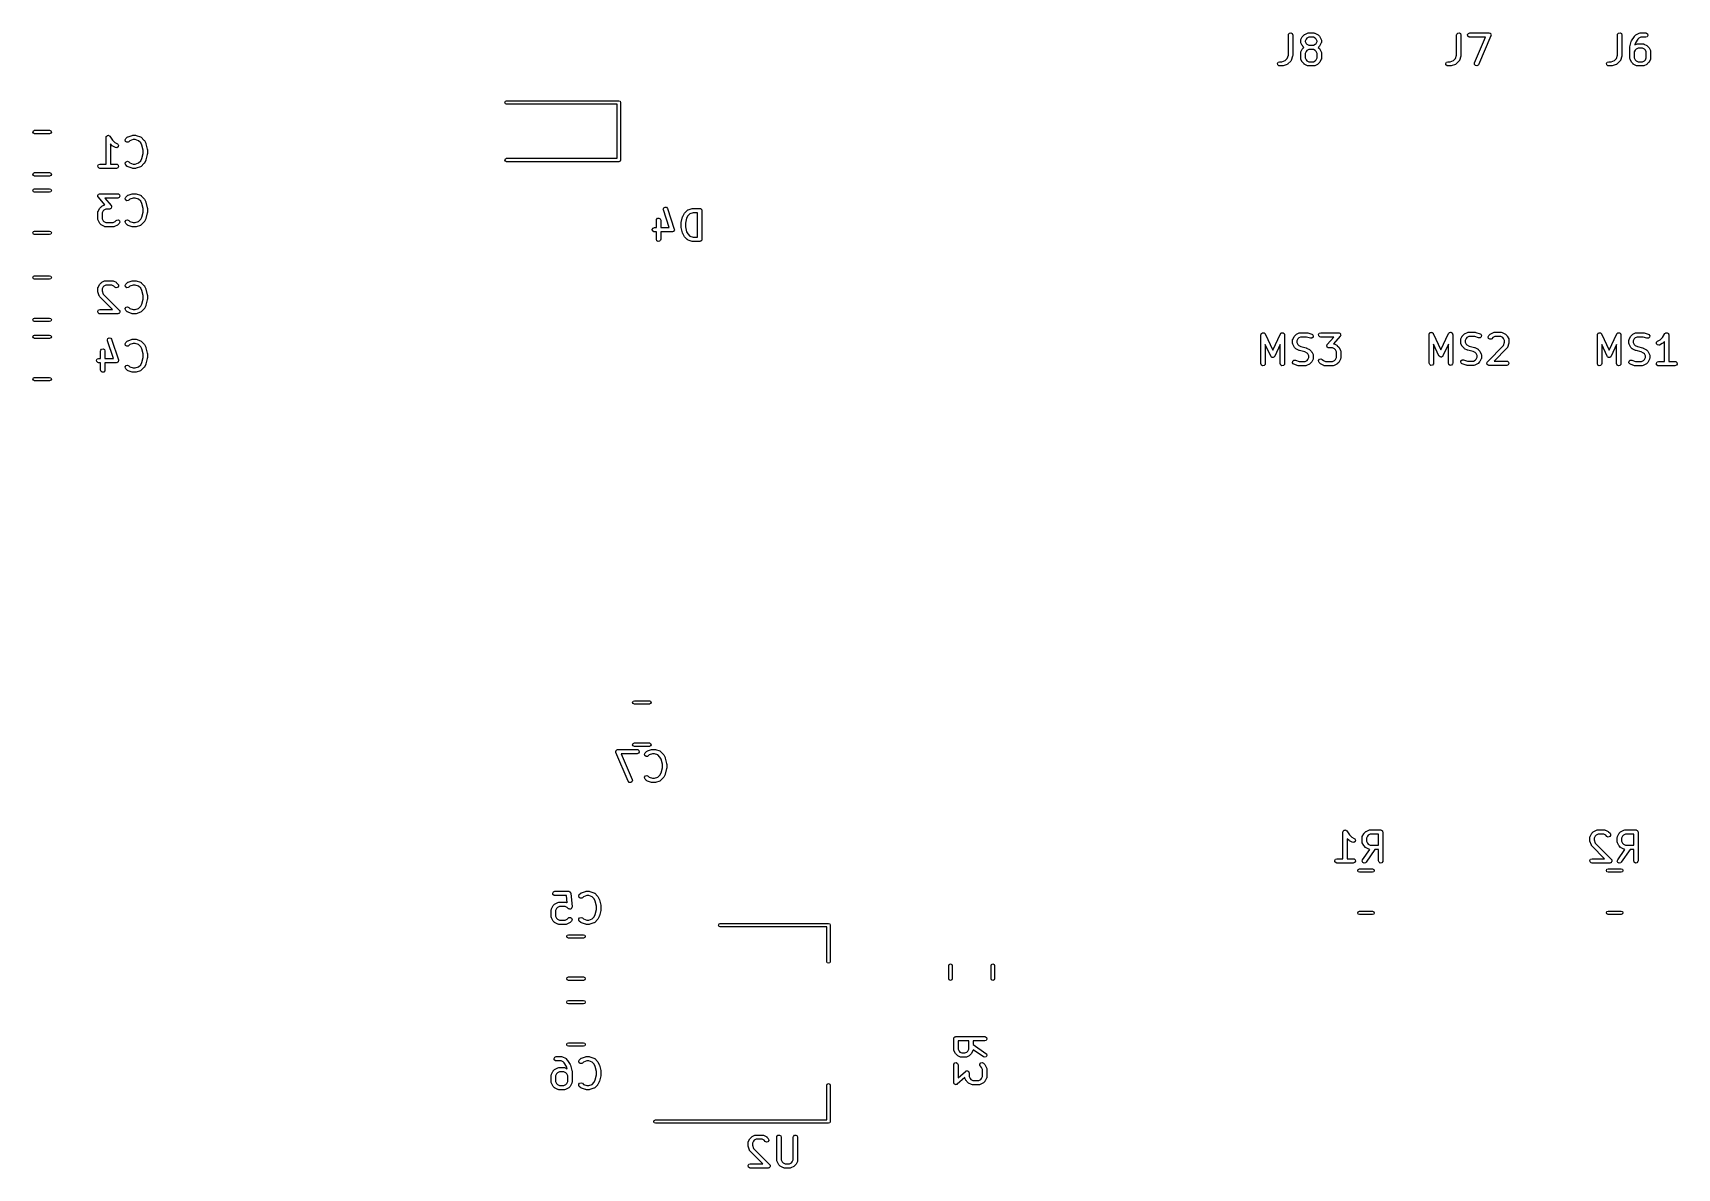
# Model space of a CAD drawing. Extents: x 4.98 to 7.23, y -4.28 to -2.73.
import ezdxf

# ---------------------------------------------------------------- set-up
doc = ezdxf.new("R2010")
doc.units = 0
doc.header["$MEASUREMENT"] = 0
doc.layers.add('BLACK', color=7, linetype='CONTINUOUS')

msp = doc.modelspace()

# ---------------------------------------------------------------- linework, layer by layer
at = {"layer": 'BLACK', "linetype": 'CONTINUOUS'}
for p, q in [((6.69392, -2.72844), (6.6941, -2.72743)), ((6.69392, -2.75608), (6.69392, -2.72844)), ((6.6941, -2.72743), (6.6954, -2.72588)), ((6.6954, -2.72588), (6.69739, -2.72553)), ((6.69739, -2.72553), (6.69914, -2.72654)), ((6.69914, -2.72654), (6.69983, -2.72844)), ((6.69983, -2.72844), (6.69983, -2.75656)), ((6.7108, -2.73594), (6.71097, -2.73493)), ((6.7108, -2.73781), (6.7108, -2.73594)), ((6.71086, -2.73798), (6.7108, -2.73781)), ((6.71082, -2.73815), (6.71086, -2.73798)), ((6.71111, -2.73913), (6.71082, -2.73815)), ((6.71097, -2.73493), (6.71109, -2.73479)), ((6.71109, -2.73479), (6.71111, -2.73462)), ((6.71111, -2.73462), (6.71298, -2.73087)), ((6.71298, -2.74288), (6.71111, -2.73913)), ((6.71298, -2.73087), (6.71351, -2.73016)), ((6.71351, -2.73016), (6.71354, -2.7301)), ((6.71354, -2.7301), (6.71541, -2.72823)), ((6.71541, -2.72823), (6.71613, -2.72772)), ((6.71613, -2.72772), (6.71618, -2.72767)), ((6.71618, -2.72767), (6.71993, -2.7258)), ((6.71805, -2.73394), (6.7167, -2.73664)), ((6.7167, -2.73664), (6.7167, -2.73712)), ((6.7167, -2.73712), (6.71805, -2.73981)), ((6.71925, -2.73274), (6.71805, -2.73394)), ((6.71805, -2.73981), (6.71925, -2.74101)), ((6.72195, -2.73139), (6.71925, -2.73274)), ((6.71925, -2.74101), (6.72195, -2.74236)), ((6.71993, -2.7258), (6.72091, -2.72551)), ((6.72091, -2.72551), (6.72108, -2.72555)), ((6.72108, -2.72555), (6.72125, -2.72549)), ((6.72125, -2.72549), (6.72875, -2.72549)), ((6.72805, -2.73139), (6.72195, -2.73139)), ((6.72195, -2.74236), (6.72805, -2.74236)), ((6.73075, -2.73274), (6.72805, -2.73139)), ((6.72805, -2.74236), (6.73075, -2.74101)), ((6.72875, -2.72549), (6.72976, -2.72567)), ((6.72976, -2.72567), (6.72989, -2.72578)), ((6.72989, -2.72578), (6.73007, -2.7258)), ((6.73007, -2.7258), (6.73382, -2.72767)), ((6.73195, -2.73394), (6.73075, -2.73274)), ((6.73075, -2.74101), (6.73195, -2.73981)), ((6.73329, -2.73664), (6.73195, -2.73394)), ((6.73195, -2.73981), (6.73329, -2.73712)), ((6.73329, -2.73712), (6.73329, -2.73664)), ((6.73382, -2.72767), (6.73453, -2.7282)), ((6.73453, -2.7282), (6.73459, -2.72823)), ((6.73459, -2.72823), (6.73646, -2.7301)), ((6.73646, -2.7301), (6.73697, -2.73082)), ((6.73697, -2.73082), (6.73701, -2.73087)), ((6.73701, -2.73087), (6.73889, -2.73462)), ((6.73889, -2.73913), (6.73701, -2.74288)), ((6.73889, -2.73462), (6.73918, -2.7356)), ((6.73891, -2.73896), (6.73889, -2.73913)), ((6.73902, -2.73882), (6.73891, -2.73896)), ((6.7392, -2.73781), (6.73902, -2.73882)), ((6.73918, -2.7356), (6.73914, -2.73577)), ((6.73914, -2.73577), (6.7392, -2.73594)), ((6.7392, -2.73594), (6.7392, -2.73781)), ((6.92392, -2.72844), (6.9241, -2.72743)), ((6.92392, -2.75608), (6.92392, -2.72844)), ((6.9241, -2.72743), (6.9254, -2.72588)), ((6.9254, -2.72588), (6.92739, -2.72553)), ((6.92739, -2.72553), (6.92914, -2.72654)), ((6.92914, -2.72654), (6.92983, -2.72844)), ((6.92983, -2.72844), (6.92983, -2.75656)), ((6.93897, -2.72793), (6.93998, -2.72618)), ((6.93932, -2.72992), (6.93897, -2.72793)), ((6.94086, -2.73121), (6.93932, -2.72992)), ((6.93998, -2.72618), (6.94187, -2.72549)), ((6.94187, -2.73139), (6.94086, -2.73121)), ((6.94187, -2.72549), (6.96812, -2.72549)), ((6.96364, -2.73139), (6.94187, -2.73139)), ((6.94853, -2.76665), (6.96364, -2.73139)), ((6.97084, -2.7296), (6.95396, -2.76897)), ((6.96812, -2.72549), (6.96913, -2.72567)), ((6.96913, -2.72567), (6.9694, -2.72589)), ((6.9694, -2.72589), (6.96974, -2.72597)), ((6.96974, -2.72597), (6.97015, -2.72652)), ((6.97015, -2.72652), (6.97068, -2.72696)), ((6.97068, -2.72696), (6.97074, -2.72731)), ((6.97074, -2.72731), (6.97095, -2.72759)), ((6.97085, -2.72926), (6.97084, -2.7296)), ((6.97103, -2.72895), (6.97085, -2.72926)), ((6.97095, -2.72759), (6.97091, -2.72827)), ((6.97091, -2.72827), (6.97103, -2.72895)), ((7.14392, -2.72844), (7.1441, -2.72743)), ((7.14392, -2.75608), (7.14392, -2.72844)), ((7.1441, -2.72743), (7.1454, -2.72588)), ((7.1454, -2.72588), (7.14739, -2.72553)), ((7.14739, -2.72553), (7.14914, -2.72654)), ((7.14914, -2.72654), (7.14983, -2.72844)), ((7.14983, -2.72844), (7.14983, -2.75656)), ((7.16088, -2.7446), (7.16276, -2.7371)), ((7.16276, -2.7371), (7.16316, -2.73619)), ((7.16316, -2.73619), (7.16317, -2.73618)), ((7.16317, -2.73618), (7.16692, -2.73055)), ((7.16692, -2.73055), (7.16723, -2.73023)), ((7.16723, -2.73023), (7.16729, -2.7301)), ((7.16729, -2.7301), (7.16916, -2.72823)), ((7.16836, -2.73903), (7.16764, -2.74194)), ((7.16764, -2.74194), (7.16993, -2.7408)), ((7.17167, -2.73407), (7.16836, -2.73903)), ((7.16916, -2.72823), (7.16988, -2.72772)), ((7.16988, -2.72772), (7.16993, -2.72767)), ((7.16993, -2.72767), (7.17368, -2.7258)), ((7.16993, -2.7408), (7.17091, -2.7405)), ((7.17091, -2.7405), (7.17108, -2.74055)), ((7.17108, -2.74055), (7.17125, -2.74049)), ((7.17125, -2.74049), (7.17875, -2.74049)), ((7.173, -2.73274), (7.17167, -2.73407)), ((7.1757, -2.73139), (7.173, -2.73274)), ((7.17368, -2.7258), (7.17466, -2.72551)), ((7.17466, -2.72551), (7.17483, -2.72555)), ((7.17483, -2.72555), (7.175, -2.72549)), ((7.175, -2.72549), (7.1825, -2.72549)), ((7.1825, -2.73139), (7.1757, -2.73139)), ((7.17875, -2.74049), (7.17976, -2.74066)), ((7.17976, -2.74066), (7.17989, -2.74078)), ((7.17989, -2.74078), (7.18007, -2.7408)), ((7.18007, -2.7408), (7.18382, -2.74267)), ((7.1825, -2.72549), (7.18351, -2.72567)), ((7.1844, -2.7307), (7.1825, -2.73139)), ((7.18351, -2.72567), (7.18505, -2.72696)), ((7.18541, -2.72895), (7.1844, -2.7307)), ((7.18505, -2.72696), (7.18541, -2.72895)), ((6.67998, -2.76555), (6.68188, -2.76486)), ((6.68188, -2.76486), (6.68515, -2.76486)), ((6.68515, -2.76486), (6.68966, -2.76335)), ((6.68966, -2.76335), (6.69242, -2.76059)), ((6.69242, -2.76059), (6.69392, -2.75608)), ((6.69709, -2.76427), (6.69334, -2.76802)), ((6.69716, -2.76411), (6.69709, -2.76427)), ((6.69731, -2.76402), (6.69716, -2.76411)), ((6.6978, -2.76312), (6.69731, -2.76402)), ((6.69968, -2.7575), (6.6978, -2.76312)), ((6.69983, -2.75656), (6.69968, -2.75743)), ((6.69968, -2.75743), (6.69968, -2.7575)), ((6.7108, -2.75281), (6.71097, -2.7518)), ((6.7108, -2.76031), (6.7108, -2.75281)), ((6.71086, -2.76048), (6.7108, -2.76031)), ((6.71082, -2.76065), (6.71086, -2.76048)), ((6.71111, -2.76163), (6.71082, -2.76065)), ((6.71097, -2.7518), (6.71109, -2.75167)), ((6.71109, -2.75167), (6.71111, -2.75149)), ((6.71111, -2.75149), (6.71298, -2.74774)), ((6.71298, -2.76538), (6.71111, -2.76163)), ((6.71303, -2.74293), (6.71298, -2.74288)), ((6.71298, -2.74774), (6.71351, -2.74703)), ((6.71354, -2.74365), (6.71303, -2.74293)), ((6.71351, -2.74703), (6.71354, -2.74697)), ((6.7152, -2.74531), (6.71354, -2.74365)), ((6.71354, -2.74697), (6.7152, -2.74531)), ((6.71805, -2.75081), (6.7167, -2.75351)), ((6.7167, -2.75351), (6.7167, -2.75961)), ((6.7167, -2.75961), (6.71805, -2.76231)), ((6.71925, -2.74961), (6.71805, -2.75081)), ((6.71805, -2.76231), (6.71925, -2.76351)), ((6.72195, -2.74827), (6.71925, -2.74961)), ((6.71925, -2.76351), (6.72195, -2.76486)), ((6.72805, -2.74827), (6.72195, -2.74827)), ((6.72195, -2.76486), (6.72805, -2.76486)), ((6.73075, -2.74961), (6.72805, -2.74827)), ((6.72805, -2.76486), (6.73075, -2.76351)), ((6.73195, -2.75081), (6.73075, -2.74961)), ((6.73075, -2.76351), (6.73195, -2.76231)), ((6.73329, -2.75351), (6.73195, -2.75081)), ((6.73195, -2.76231), (6.73329, -2.75961)), ((6.73329, -2.75961), (6.73329, -2.75351)), ((6.73646, -2.74365), (6.7348, -2.74531)), ((6.7348, -2.74531), (6.73646, -2.74697)), ((6.73649, -2.74359), (6.73646, -2.74365)), ((6.73646, -2.74697), (6.73697, -2.7477)), ((6.73701, -2.74288), (6.73649, -2.74359)), ((6.73697, -2.7477), (6.73701, -2.74774)), ((6.73701, -2.74774), (6.73889, -2.75149)), ((6.73889, -2.76163), (6.73701, -2.76538)), ((6.73889, -2.75149), (6.73918, -2.75247)), ((6.73891, -2.76146), (6.73889, -2.76163)), ((6.73902, -2.76132), (6.73891, -2.76146)), ((6.7392, -2.76031), (6.73902, -2.76132)), ((6.73918, -2.75247), (6.73914, -2.75265)), ((6.73914, -2.75265), (6.7392, -2.75281)), ((6.7392, -2.75281), (6.7392, -2.76031)), ((6.90998, -2.76555), (6.91188, -2.76486)), ((6.91188, -2.76486), (6.91515, -2.76486)), ((6.91515, -2.76486), (6.91966, -2.76335)), ((6.91966, -2.76335), (6.92242, -2.76059)), ((6.92242, -2.76059), (6.92392, -2.75608)), ((6.92709, -2.76427), (6.92334, -2.76802)), ((6.92716, -2.76411), (6.92709, -2.76427)), ((6.92731, -2.76402), (6.92716, -2.76411)), ((6.9278, -2.76312), (6.92731, -2.76402)), ((6.92968, -2.7575), (6.9278, -2.76312)), ((6.92983, -2.75656), (6.92968, -2.75743)), ((6.92968, -2.75743), (6.92968, -2.7575)), ((7.12998, -2.76555), (7.13188, -2.76486)), ((7.13188, -2.76486), (7.13515, -2.76486)), ((7.13515, -2.76486), (7.13966, -2.76335)), ((7.13966, -2.76335), (7.14242, -2.76059)), ((7.14242, -2.76059), (7.14392, -2.75608)), ((7.14709, -2.76427), (7.14334, -2.76802)), ((7.14716, -2.76411), (7.14709, -2.76427)), ((7.14731, -2.76402), (7.14716, -2.76411)), ((7.1478, -2.76312), (7.14731, -2.76402)), ((7.14968, -2.7575), (7.1478, -2.76312)), ((7.14983, -2.75656), (7.14968, -2.75743)), ((7.14968, -2.75743), (7.14968, -2.7575)), ((7.1608, -2.74531), (7.1609, -2.74473)), ((7.1608, -2.76031), (7.1608, -2.74531)), ((7.16086, -2.76048), (7.1608, -2.76031)), ((7.16082, -2.76065), (7.16086, -2.76048)), ((7.16111, -2.76163), (7.16082, -2.76065)), ((7.1609, -2.74473), (7.16088, -2.7446)), ((7.16298, -2.76538), (7.16111, -2.76163)), ((7.16805, -2.74894), (7.1667, -2.75163)), ((7.1667, -2.75163), (7.1667, -2.75961)), ((7.1667, -2.75961), (7.16805, -2.76231)), ((7.16925, -2.74774), (7.16805, -2.74894)), ((7.16805, -2.76231), (7.16925, -2.76351)), ((7.17195, -2.74639), (7.16925, -2.74774)), ((7.16925, -2.76351), (7.17195, -2.76486)), ((7.17805, -2.74639), (7.17195, -2.74639)), ((7.17195, -2.76486), (7.17805, -2.76486)), ((7.18075, -2.74774), (7.17805, -2.74639)), ((7.17805, -2.76486), (7.18075, -2.76351)), ((7.18195, -2.74894), (7.18075, -2.74774)), ((7.18075, -2.76351), (7.18195, -2.76231)), ((7.18329, -2.75163), (7.18195, -2.74894)), ((7.18195, -2.76231), (7.18329, -2.75961)), ((7.18329, -2.75961), (7.18329, -2.75163)), ((7.18382, -2.74267), (7.18453, -2.7432)), ((7.18453, -2.7432), (7.18459, -2.74323)), ((7.18459, -2.74323), (7.18646, -2.7451)), ((7.18646, -2.7451), (7.18697, -2.74582)), ((7.18697, -2.74582), (7.18701, -2.74587)), ((7.18701, -2.74587), (7.18889, -2.74962)), ((7.18889, -2.76163), (7.18701, -2.76538)), ((7.18889, -2.74962), (7.18918, -2.7506)), ((7.18891, -2.76146), (7.18889, -2.76163)), ((7.18902, -2.76132), (7.18891, -2.76146)), ((7.1892, -2.76031), (7.18902, -2.76132)), ((7.18918, -2.7506), (7.18914, -2.75077)), ((7.18914, -2.75077), (7.1892, -2.75094)), ((7.1892, -2.75094), (7.1892, -2.76031)), ((6.67897, -2.7673), (6.67998, -2.76555)), ((6.67932, -2.76929), (6.67897, -2.7673)), ((6.68087, -2.77058), (6.67932, -2.76929)), ((6.68188, -2.77076), (6.68087, -2.77058)), ((6.68563, -2.77076), (6.68188, -2.77076)), ((6.68569, -2.77074), (6.68563, -2.77076)), ((6.68656, -2.77061), (6.68569, -2.77074)), ((6.69219, -2.76874), (6.68656, -2.77061)), ((6.69232, -2.76863), (6.69219, -2.76874)), ((6.6925, -2.76861), (6.69232, -2.76863)), ((6.69334, -2.76802), (6.6925, -2.76861)), ((6.71303, -2.76543), (6.71298, -2.76538)), ((6.71354, -2.76615), (6.71303, -2.76543)), ((6.71541, -2.76802), (6.71354, -2.76615)), ((6.71547, -2.76805), (6.71541, -2.76802)), ((6.71618, -2.76858), (6.71547, -2.76805)), ((6.71993, -2.77045), (6.71618, -2.76858)), ((6.7201, -2.77047), (6.71993, -2.77045)), ((6.72024, -2.77058), (6.7201, -2.77047)), ((6.72125, -2.77076), (6.72024, -2.77058)), ((6.72875, -2.77076), (6.72125, -2.77076)), ((6.72891, -2.7707), (6.72875, -2.77076)), ((6.72909, -2.77074), (6.72891, -2.7707)), ((6.73007, -2.77045), (6.72909, -2.77074)), ((6.73382, -2.76858), (6.73007, -2.77045)), ((6.73386, -2.76853), (6.73382, -2.76858)), ((6.73459, -2.76802), (6.73386, -2.76853)), ((6.73646, -2.76615), (6.73459, -2.76802)), ((6.73649, -2.76609), (6.73646, -2.76615)), ((6.73701, -2.76538), (6.73649, -2.76609)), ((6.90897, -2.7673), (6.90998, -2.76555)), ((6.90932, -2.76929), (6.90897, -2.7673)), ((6.91087, -2.77058), (6.90932, -2.76929)), ((6.91188, -2.77076), (6.91087, -2.77058)), ((6.91563, -2.77076), (6.91188, -2.77076)), ((6.91569, -2.77074), (6.91563, -2.77076)), ((6.91656, -2.77061), (6.91569, -2.77074)), ((6.92219, -2.76874), (6.91656, -2.77061)), ((6.92232, -2.76863), (6.92219, -2.76874)), ((6.9225, -2.76861), (6.92232, -2.76863)), ((6.92334, -2.76802), (6.9225, -2.76861)), ((6.94842, -2.76866), (6.94853, -2.76665)), ((6.94963, -2.77028), (6.94842, -2.76866)), ((6.9516, -2.77074), (6.94963, -2.77028)), ((6.9534, -2.76983), (6.9516, -2.77074)), ((6.95396, -2.76897), (6.9534, -2.76983)), ((7.12897, -2.7673), (7.12998, -2.76555)), ((7.12932, -2.76929), (7.12897, -2.7673)), ((7.13087, -2.77058), (7.12932, -2.76929)), ((7.13188, -2.77076), (7.13087, -2.77058)), ((7.13563, -2.77076), (7.13188, -2.77076)), ((7.13569, -2.77074), (7.13563, -2.77076)), ((7.13656, -2.77061), (7.13569, -2.77074)), ((7.14219, -2.76874), (7.13656, -2.77061)), ((7.14232, -2.76863), (7.14219, -2.76874)), ((7.1425, -2.76861), (7.14232, -2.76863)), ((7.14334, -2.76802), (7.1425, -2.76861)), ((7.16303, -2.76543), (7.16298, -2.76538)), ((7.16354, -2.76615), (7.16303, -2.76543)), ((7.16541, -2.76802), (7.16354, -2.76615)), ((7.16547, -2.76805), (7.16541, -2.76802)), ((7.16618, -2.76858), (7.16547, -2.76805)), ((7.16993, -2.77045), (7.16618, -2.76858)), ((7.1701, -2.77047), (7.16993, -2.77045)), ((7.17024, -2.77058), (7.1701, -2.77047)), ((7.17125, -2.77076), (7.17024, -2.77058)), ((7.17875, -2.77076), (7.17125, -2.77076)), ((7.17891, -2.7707), (7.17875, -2.77076)), ((7.17909, -2.77074), (7.17891, -2.7707)), ((7.18007, -2.77045), (7.17909, -2.77074)), ((7.18382, -2.76858), (7.18007, -2.77045)), ((7.18386, -2.76853), (7.18382, -2.76858)), ((7.18459, -2.76802), (7.18386, -2.76853)), ((7.18646, -2.76615), (7.18459, -2.76802)), ((7.18649, -2.76609), (7.18646, -2.76615)), ((7.18701, -2.76538), (7.18649, -2.76609)), ((5.62268, -2.82063), (5.62337, -2.81896)), ((5.62337, -2.8223), (5.62268, -2.82063)), ((5.62337, -2.81896), (5.62504, -2.81827)), ((5.62504, -2.82299), (5.62337, -2.8223)), ((5.62504, -2.81827), (5.77858, -2.81827)), ((5.77622, -2.82299), (5.62504, -2.82299)), ((5.77622, -2.89701), (5.77622, -2.82299)), ((5.77858, -2.81827), (5.78025, -2.81896)), ((5.78025, -2.81896), (5.78094, -2.82063)), ((5.78094, -2.82063), (5.78094, -2.89937)), ((4.97735, -2.86106), (4.97804, -2.85939)), ((4.97804, -2.86273), (4.97735, -2.86106)), ((4.97804, -2.85939), (4.97971, -2.8587)), ((4.97971, -2.86343), (4.97804, -2.86273)), ((4.97971, -2.8587), (5.00029, -2.8587)), ((5.00029, -2.86343), (4.97971, -2.86343)), ((5.00029, -2.8587), (5.00196, -2.85939)), ((5.00196, -2.86273), (5.00029, -2.86343)), ((5.00196, -2.85939), (5.00265, -2.86106)), ((5.00265, -2.86106), (5.00196, -2.86273)), ((5.07736, -2.86844), (5.07754, -2.86743)), ((5.07736, -2.90486), (5.07736, -2.86844)), ((5.07754, -2.86743), (5.07765, -2.8673)), ((5.07765, -2.8673), (5.07767, -2.86713)), ((5.07767, -2.86713), (5.07829, -2.86654)), ((5.07829, -2.86654), (5.07884, -2.86588)), ((5.07884, -2.86588), (5.07901, -2.86585)), ((5.07901, -2.86585), (5.07913, -2.86574)), ((5.07913, -2.86574), (5.07998, -2.86568)), ((5.07998, -2.86568), (5.08083, -2.86553)), ((5.08083, -2.86553), (5.08097, -2.86562)), ((5.08097, -2.86562), (5.08114, -2.86561)), ((5.08114, -2.86561), (5.08183, -2.86611)), ((5.08183, -2.86611), (5.08258, -2.86654)), ((5.08258, -2.86654), (5.08263, -2.8667)), ((5.08263, -2.8667), (5.08277, -2.8668)), ((5.08277, -2.8668), (5.08636, -2.87218)), ((5.08573, -2.8799), (5.08327, -2.87744)), ((5.08327, -2.87744), (5.08327, -2.90486)), ((5.08636, -2.87218), (5.08956, -2.87539)), ((5.08956, -2.87539), (5.09288, -2.87705)), ((5.09288, -2.87705), (5.09371, -2.87766)), ((5.10362, -2.87193), (5.10447, -2.8701)), ((5.10414, -2.87388), (5.10362, -2.87193)), ((5.1058, -2.87504), (5.10414, -2.87388)), ((5.10447, -2.8701), (5.10635, -2.86823)), ((5.10781, -2.87487), (5.1058, -2.87504)), ((5.10635, -2.86823), (5.10719, -2.86764)), ((5.10719, -2.86764), (5.10736, -2.86762)), ((5.10736, -2.86762), (5.1075, -2.86751)), ((5.1075, -2.86751), (5.11313, -2.86564)), ((5.10865, -2.87428), (5.10781, -2.87487)), ((5.11003, -2.8729), (5.10865, -2.87428)), ((5.11454, -2.87139), (5.11003, -2.8729)), ((5.11313, -2.86564), (5.114, -2.86551)), ((5.114, -2.86551), (5.11406, -2.86549)), ((5.11406, -2.86549), (5.11781, -2.86549)), ((5.11733, -2.87139), (5.11454, -2.87139)), ((5.12184, -2.8729), (5.11733, -2.87139)), ((5.11781, -2.86549), (5.11868, -2.86564)), ((5.11868, -2.86564), (5.11874, -2.86564)), ((5.11874, -2.86564), (5.12437, -2.86751)), ((5.12476, -2.87581), (5.12184, -2.8729)), ((5.12437, -2.86751), (5.12527, -2.868)), ((5.12627, -2.87884), (5.12476, -2.87581)), ((5.12527, -2.868), (5.12536, -2.86815)), ((5.12536, -2.86815), (5.12552, -2.86823)), ((5.12552, -2.86823), (5.12927, -2.87198)), ((5.12927, -2.87198), (5.12978, -2.8727)), ((5.12978, -2.8727), (5.12983, -2.87274)), ((5.12983, -2.87274), (5.1317, -2.87649)), ((5.1317, -2.87649), (5.13185, -2.87698)), ((5.13185, -2.87698), (5.13192, -2.8771)), ((5.13192, -2.8771), (5.1338, -2.8846)), ((5.08578, -2.87993), (5.08573, -2.8799)), ((5.08649, -2.88046), (5.08578, -2.87993)), ((5.09024, -2.88233), (5.08649, -2.88046)), ((5.09225, -2.88256), (5.09024, -2.88233)), ((5.09394, -2.88145), (5.09225, -2.88256)), ((5.09371, -2.87766), (5.09451, -2.87951)), ((5.09451, -2.87951), (5.09394, -2.88145)), ((5.12476, -2.90044), (5.12627, -2.89741)), ((5.12798, -2.88568), (5.12627, -2.87884)), ((5.12627, -2.89741), (5.12798, -2.89057)), ((5.12798, -2.89057), (5.12798, -2.88568)), ((5.1317, -2.89976), (5.12983, -2.90351)), ((5.13172, -2.89962), (5.1317, -2.89976)), ((5.13192, -2.89915), (5.13172, -2.89962)), ((5.1338, -2.89165), (5.13192, -2.89915)), ((5.13389, -2.89094), (5.13378, -2.89152)), ((5.13378, -2.89152), (5.1338, -2.89165)), ((5.1338, -2.8846), (5.13384, -2.88518)), ((5.13384, -2.88518), (5.13389, -2.88531)), ((5.13389, -2.88531), (5.13389, -2.89094)), ((5.62268, -2.89937), (5.62337, -2.8977)), ((5.62337, -2.90104), (5.62268, -2.89937)), ((5.62337, -2.8977), (5.62504, -2.89701)), ((5.62504, -2.89701), (5.77622, -2.89701)), ((5.78094, -2.89937), (5.78025, -2.90104)), ((4.97735, -2.91894), (4.97804, -2.91727)), ((4.97804, -2.92061), (4.97735, -2.91894)), ((4.97804, -2.91727), (4.97971, -2.91657)), ((4.97971, -2.9213), (4.97804, -2.92061)), ((4.97971, -2.91657), (5.00029, -2.91657)), ((5.00029, -2.9213), (4.97971, -2.9213)), ((5.00029, -2.91657), (5.00196, -2.91727)), ((5.00196, -2.92061), (5.00029, -2.9213)), ((5.00196, -2.91727), (5.00265, -2.91894)), ((5.00265, -2.91894), (5.00196, -2.92061)), ((5.06616, -2.9073), (5.06717, -2.90555)), ((5.06651, -2.90929), (5.06616, -2.9073)), ((5.06806, -2.91058), (5.06651, -2.90929)), ((5.06717, -2.90555), (5.06907, -2.90486)), ((5.06907, -2.91076), (5.06806, -2.91058)), ((5.06907, -2.90486), (5.07736, -2.90486)), ((5.09156, -2.91076), (5.06907, -2.91076)), ((5.08327, -2.90486), (5.09156, -2.90486)), ((5.09156, -2.90486), (5.09257, -2.90504)), ((5.09346, -2.91007), (5.09156, -2.91076)), ((5.09257, -2.90504), (5.09412, -2.90633)), ((5.09447, -2.90832), (5.09346, -2.91007)), ((5.09412, -2.90633), (5.09447, -2.90832)), ((5.10371, -2.9033), (5.10487, -2.90164)), ((5.10389, -2.90531), (5.10371, -2.9033)), ((5.10447, -2.90615), (5.10389, -2.90531)), ((5.10635, -2.90802), (5.10447, -2.90615)), ((5.10487, -2.90164), (5.10682, -2.90112)), ((5.10651, -2.9081), (5.10635, -2.90802)), ((5.1066, -2.90825), (5.10651, -2.9081)), ((5.1075, -2.90874), (5.1066, -2.90825)), ((5.10682, -2.90112), (5.10865, -2.90197)), ((5.11313, -2.91061), (5.1075, -2.90874)), ((5.10865, -2.90197), (5.11003, -2.90335)), ((5.11003, -2.90335), (5.11454, -2.90486)), ((5.11319, -2.91061), (5.11313, -2.91061)), ((5.11406, -2.91076), (5.11319, -2.91061)), ((5.11781, -2.91076), (5.11406, -2.91076)), ((5.11454, -2.90486), (5.11733, -2.90486)), ((5.11733, -2.90486), (5.12184, -2.90335)), ((5.11787, -2.91074), (5.11781, -2.91076)), ((5.11874, -2.91061), (5.11787, -2.91074)), ((5.12437, -2.90874), (5.11874, -2.91061)), ((5.12184, -2.90335), (5.12476, -2.90044)), ((5.12451, -2.90863), (5.12437, -2.90874)), ((5.12468, -2.90861), (5.12451, -2.90863)), ((5.12552, -2.90802), (5.12468, -2.90861)), ((5.12927, -2.90427), (5.12552, -2.90802)), ((5.1293, -2.90422), (5.12927, -2.90427)), ((5.12983, -2.90351), (5.1293, -2.90422)), ((5.62504, -2.90173), (5.62337, -2.90104)), ((5.77858, -2.90173), (5.62504, -2.90173)), ((5.78025, -2.90104), (5.77858, -2.90173)), ((4.97735, -2.94106), (4.97804, -2.93939)), ((4.97804, -2.94273), (4.97735, -2.94106)), ((4.97804, -2.93939), (4.97971, -2.9387)), ((4.97971, -2.94343), (4.97804, -2.94273)), ((4.97971, -2.9387), (5.00029, -2.9387)), ((5.00029, -2.94343), (4.97971, -2.94343)), ((5.00029, -2.9387), (5.00196, -2.93939)), ((5.00196, -2.94273), (5.00029, -2.94343)), ((5.00196, -2.93939), (5.00265, -2.94106)), ((5.00265, -2.94106), (5.00196, -2.94273)), ((5.06616, -2.94793), (5.06628, -2.94772)), ((5.0663, -2.94871), (5.06616, -2.94793)), ((5.06627, -2.94749), (5.06677, -2.94687)), ((5.06628, -2.94772), (5.06627, -2.94749)), ((5.06631, -2.94951), (5.0663, -2.94871)), ((5.06649, -2.9498), (5.06631, -2.94951)), ((5.06643, -2.96962), (5.0683, -2.96587)), ((5.06651, -2.94992), (5.06649, -2.9498)), ((5.06661, -2.95), (5.06651, -2.94992)), ((5.06684, -2.95038), (5.06661, -2.95)), ((5.06677, -2.94687), (5.06717, -2.94618)), ((5.07581, -2.96063), (5.06684, -2.95038)), ((5.06717, -2.94618), (5.06739, -2.9461)), ((5.06739, -2.9461), (5.06754, -2.94591)), ((5.06754, -2.94591), (5.06832, -2.94576)), ((5.0683, -2.96587), (5.06883, -2.96516)), ((5.06832, -2.94576), (5.06907, -2.94549)), ((5.06883, -2.96516), (5.06885, -2.9651)), ((5.06885, -2.9651), (5.07073, -2.96323)), ((5.06907, -2.94549), (5.09344, -2.94549)), ((5.07073, -2.96323), (5.07145, -2.96272)), ((5.07145, -2.96272), (5.0715, -2.96267)), ((5.0715, -2.96267), (5.07524, -2.9608)), ((5.07726, -2.96639), (5.07456, -2.96774)), ((5.07524, -2.9608), (5.07581, -2.96063)), ((5.09344, -2.95139), (5.07557, -2.95139)), ((5.07557, -2.95139), (5.08441, -2.96149)), ((5.08219, -2.96639), (5.07726, -2.96639)), ((5.08294, -2.96612), (5.08219, -2.96639)), ((5.08372, -2.96596), (5.08294, -2.96612)), ((5.08387, -2.96578), (5.08372, -2.96596)), ((5.08409, -2.9657), (5.08387, -2.96578)), ((5.08449, -2.96501), (5.08409, -2.9657)), ((5.08441, -2.96149), (5.08464, -2.96187)), ((5.08498, -2.96439), (5.08449, -2.96501)), ((5.08464, -2.96187), (5.08475, -2.96196)), ((5.08475, -2.96196), (5.08477, -2.96208)), ((5.08477, -2.96208), (5.08494, -2.96237)), ((5.08494, -2.96237), (5.08496, -2.96317)), ((5.08496, -2.96317), (5.0851, -2.96395)), ((5.0851, -2.96395), (5.08498, -2.96416)), ((5.08498, -2.96416), (5.08498, -2.96439)), ((5.09344, -2.94549), (5.09445, -2.94567)), ((5.09534, -2.9507), (5.09344, -2.95139)), ((5.09445, -2.94567), (5.096, -2.94696)), ((5.09635, -2.94895), (5.09534, -2.9507)), ((5.096, -2.94696), (5.09635, -2.94895)), ((5.10362, -2.95193), (5.10447, -2.9501)), ((5.10414, -2.95388), (5.10362, -2.95193)), ((5.1058, -2.95504), (5.10414, -2.95388)), ((5.10447, -2.9501), (5.10635, -2.94823)), ((5.10781, -2.95487), (5.1058, -2.95504)), ((5.10635, -2.94823), (5.10719, -2.94764)), ((5.10719, -2.94764), (5.10736, -2.94762)), ((5.10736, -2.94762), (5.1075, -2.94751)), ((5.1075, -2.94751), (5.11313, -2.94564)), ((5.10865, -2.95428), (5.10781, -2.95487)), ((5.11003, -2.9529), (5.10865, -2.95428)), ((5.11454, -2.95139), (5.11003, -2.9529)), ((5.11313, -2.94564), (5.114, -2.94551)), ((5.114, -2.94551), (5.11406, -2.94549)), ((5.11406, -2.94549), (5.11781, -2.94549)), ((5.11733, -2.95139), (5.11454, -2.95139)), ((5.12184, -2.9529), (5.11733, -2.95139)), ((5.11781, -2.94549), (5.11868, -2.94564)), ((5.11868, -2.94564), (5.11874, -2.94564)), ((5.11874, -2.94564), (5.12437, -2.94751)), ((5.12476, -2.95581), (5.12184, -2.9529)), ((5.12437, -2.94751), (5.12527, -2.948)), ((5.12627, -2.95884), (5.12476, -2.95581)), ((5.12527, -2.948), (5.12536, -2.94815)), ((5.12536, -2.94815), (5.12552, -2.94823)), ((5.12552, -2.94823), (5.12927, -2.95198)), ((5.12798, -2.96568), (5.12627, -2.95884)), ((5.12798, -2.97057), (5.12798, -2.96568)), ((5.12927, -2.95198), (5.12978, -2.9527)), ((5.12978, -2.9527), (5.12983, -2.95274)), ((5.12983, -2.95274), (5.1317, -2.95649)), ((5.1317, -2.95649), (5.13185, -2.95698)), ((5.13185, -2.95698), (5.13192, -2.9571)), ((5.13192, -2.9571), (5.1338, -2.9646)), ((5.1338, -2.9646), (5.13384, -2.96518)), ((5.13384, -2.96518), (5.13389, -2.96531)), ((5.13389, -2.96531), (5.13389, -2.97094)), ((5.83924, -2.96648), (5.83998, -2.96461)), ((5.83939, -2.9675), (5.83924, -2.96648)), ((5.83998, -2.96461), (5.84176, -2.96364)), ((5.84176, -2.96364), (5.84374, -2.96405)), ((5.84374, -2.96405), (5.84499, -2.96563)), ((5.84499, -2.96563), (5.85436, -2.99375)), ((5.87313, -2.96751), (5.87875, -2.96564)), ((5.87875, -2.96564), (5.87962, -2.96551)), ((5.87962, -2.96551), (5.87969, -2.96549)), ((5.87969, -2.96549), (5.88906, -2.96549)), ((5.88906, -2.96549), (5.88944, -2.96556)), ((5.88944, -2.96556), (5.88957, -2.96553)), ((5.88957, -2.96553), (5.88969, -2.9656)), ((5.88969, -2.9656), (5.89007, -2.96567)), ((5.89007, -2.96567), (5.89066, -2.96616)), ((5.89066, -2.96616), (5.89132, -2.96654)), ((5.89132, -2.96654), (5.89141, -2.96679)), ((5.89141, -2.96679), (5.89162, -2.96696)), ((5.89162, -2.96696), (5.89175, -2.96772)), ((5.06611, -2.97094), (5.06629, -2.96993)), ((5.06611, -2.98031), (5.06611, -2.97094)), ((5.06617, -2.98048), (5.06611, -2.98031)), ((5.06613, -2.98065), (5.06617, -2.98048)), ((5.06643, -2.98163), (5.06613, -2.98065)), ((5.06629, -2.96993), (5.06641, -2.96979)), ((5.06641, -2.96979), (5.06643, -2.96962)), ((5.0683, -2.98538), (5.06643, -2.98163)), ((5.06835, -2.98543), (5.0683, -2.98538)), ((5.06885, -2.98615), (5.06835, -2.98543)), ((5.07073, -2.98802), (5.06885, -2.98615)), ((5.07079, -2.98805), (5.07073, -2.98802)), ((5.0715, -2.98858), (5.07079, -2.98805)), ((5.07524, -2.99045), (5.0715, -2.98858)), ((5.07337, -2.96894), (5.07202, -2.97163)), ((5.07202, -2.97163), (5.07202, -2.97961)), ((5.07202, -2.97961), (5.07337, -2.98231)), ((5.07456, -2.96774), (5.07337, -2.96894)), ((5.07337, -2.98231), (5.07456, -2.98351)), ((5.07456, -2.98351), (5.07726, -2.98486)), ((5.07726, -2.98486), (5.08712, -2.98486)), ((5.08712, -2.98486), (5.08981, -2.98351)), ((5.09288, -2.98858), (5.08913, -2.99045)), ((5.08981, -2.98351), (5.09135, -2.98197)), ((5.09135, -2.98197), (5.09219, -2.98138)), ((5.09219, -2.98138), (5.0942, -2.98121)), ((5.09293, -2.98853), (5.09288, -2.98858)), ((5.09365, -2.98802), (5.09293, -2.98853)), ((5.09553, -2.98615), (5.09365, -2.98802)), ((5.0942, -2.98121), (5.09586, -2.98237)), ((5.09638, -2.98432), (5.09553, -2.98615)), ((5.09586, -2.98237), (5.09638, -2.98432)), ((5.10371, -2.9833), (5.10487, -2.98164)), ((5.10389, -2.98531), (5.10371, -2.9833)), ((5.10447, -2.98615), (5.10389, -2.98531)), ((5.10635, -2.98802), (5.10447, -2.98615)), ((5.10487, -2.98164), (5.10682, -2.98112)), ((5.10651, -2.9881), (5.10635, -2.98802)), ((5.1066, -2.98825), (5.10651, -2.9881)), ((5.1075, -2.98874), (5.1066, -2.98825)), ((5.10682, -2.98112), (5.10865, -2.98197)), ((5.11313, -2.99061), (5.1075, -2.98874)), ((5.10865, -2.98197), (5.11003, -2.98335)), ((5.11003, -2.98335), (5.11454, -2.98486)), ((5.11454, -2.98486), (5.11733, -2.98486)), ((5.11733, -2.98486), (5.12184, -2.98335)), ((5.12437, -2.98874), (5.11874, -2.99061)), ((5.12184, -2.98335), (5.12476, -2.98044)), ((5.12451, -2.98863), (5.12437, -2.98874)), ((5.12468, -2.98861), (5.12451, -2.98863)), ((5.12552, -2.98802), (5.12468, -2.98861)), ((5.12476, -2.98044), (5.12627, -2.97741)), ((5.12927, -2.98427), (5.12552, -2.98802)), ((5.12627, -2.97741), (5.12798, -2.97057)), ((5.1293, -2.98422), (5.12927, -2.98427)), ((5.12983, -2.98351), (5.1293, -2.98422)), ((5.1317, -2.97976), (5.12983, -2.98351)), ((5.13172, -2.97962), (5.1317, -2.97976)), ((5.13192, -2.97915), (5.13172, -2.97962)), ((5.1338, -2.97165), (5.13192, -2.97915)), ((5.13389, -2.97094), (5.13378, -2.97152)), ((5.13378, -2.97152), (5.1338, -2.97165)), ((5.82986, -2.98156), (5.83004, -2.98055)), ((5.82986, -2.99173), (5.82986, -2.98156)), ((5.83004, -2.98055), (5.83134, -2.97901)), ((5.83134, -2.97901), (5.83333, -2.97866)), ((5.83333, -2.97866), (5.83508, -2.97967)), ((5.83508, -2.97967), (5.83577, -2.98156)), ((5.83577, -2.98156), (5.83577, -2.99173)), ((5.84747, -2.99173), (5.83939, -2.9675)), ((5.86361, -2.98531), (5.86371, -2.98473)), ((5.86361, -2.99094), (5.86361, -2.98531)), ((5.8637, -2.9846), (5.86557, -2.9771)), ((5.86371, -2.98473), (5.8637, -2.9846)), ((5.86557, -2.9771), (5.86578, -2.97663)), ((5.86578, -2.97663), (5.8658, -2.97649)), ((5.8658, -2.97649), (5.86767, -2.97274)), ((5.86767, -2.97274), (5.8682, -2.97203)), ((5.8682, -2.97203), (5.86822, -2.97198)), ((5.86822, -2.97198), (5.87197, -2.96823)), ((5.87122, -2.97884), (5.86951, -2.98568)), ((5.86951, -2.98568), (5.86951, -2.99057)), ((5.87274, -2.97581), (5.87122, -2.97884)), ((5.87197, -2.96823), (5.87281, -2.96764)), ((5.87566, -2.9729), (5.87274, -2.97581)), ((5.87281, -2.96764), (5.87299, -2.96762)), ((5.87299, -2.96762), (5.87313, -2.96751)), ((5.88016, -2.97139), (5.87566, -2.9729)), ((5.88611, -2.97139), (5.88016, -2.97139)), ((5.88611, -3.00486), (5.88611, -2.97139)), ((5.89175, -2.96772), (5.89201, -2.96844)), ((5.89201, -2.96844), (5.89201, -3.00781)), ((4.97735, -2.99894), (4.97804, -2.99727)), ((4.97804, -3.00061), (4.97735, -2.99894)), ((4.97804, -2.99727), (4.97971, -2.99657)), ((4.97971, -3.0013), (4.97804, -3.00061)), ((4.97971, -2.99657), (5.00029, -2.99657)), ((5.00029, -3.0013), (4.97971, -3.0013)), ((5.00029, -2.99657), (5.00196, -2.99727)), ((5.00196, -3.00061), (5.00029, -3.0013)), ((5.00196, -2.99727), (5.00265, -2.99894)), ((5.00265, -2.99894), (5.00196, -3.00061)), ((5.07542, -2.99047), (5.07524, -2.99045)), ((5.07556, -2.99058), (5.07542, -2.99047)), ((5.07657, -2.99076), (5.07556, -2.99058)), ((5.08781, -2.99076), (5.07657, -2.99076)), ((5.08798, -2.9907), (5.08781, -2.99076)), ((5.08815, -2.99074), (5.08798, -2.9907)), ((5.08913, -2.99045), (5.08815, -2.99074)), ((5.11319, -2.99061), (5.11313, -2.99061)), ((5.11406, -2.99076), (5.11319, -2.99061)), ((5.11781, -2.99076), (5.11406, -2.99076)), ((5.11787, -2.99074), (5.11781, -2.99076)), ((5.11874, -2.99061), (5.11787, -2.99074)), ((5.82428, -2.99417), (5.82529, -2.99242)), ((5.82463, -2.99616), (5.82428, -2.99417)), ((5.82618, -2.99746), (5.82463, -2.99616)), ((5.82529, -2.99242), (5.82719, -2.99173)), ((5.82719, -2.99764), (5.82618, -2.99746)), ((5.82719, -2.99173), (5.82986, -2.99173)), ((5.82986, -2.99764), (5.82719, -2.99764)), ((5.82986, -3.00781), (5.82986, -2.99764)), ((5.83055, -3.00971), (5.82986, -3.00781)), ((5.8323, -3.01072), (5.83055, -3.00971)), ((5.83429, -3.01037), (5.8323, -3.01072)), ((5.83559, -3.00882), (5.83429, -3.01037)), ((5.83577, -3.00781), (5.83559, -3.00882)), ((5.83577, -2.99173), (5.84747, -2.99173)), ((5.85156, -2.99764), (5.83577, -2.99764)), ((5.83577, -2.99764), (5.83577, -3.00781)), ((5.85178, -2.99756), (5.85156, -2.99764)), ((5.852, -2.99761), (5.85178, -2.99756)), ((5.8527, -2.99722), (5.852, -2.99761)), ((5.85346, -2.99695), (5.8527, -2.99722)), ((5.85357, -2.99675), (5.85346, -2.99695)), ((5.85377, -2.99665), (5.85357, -2.99675)), ((5.85407, -2.9959), (5.85377, -2.99665)), ((5.85447, -2.9952), (5.85407, -2.9959)), ((5.85436, -2.99375), (5.85452, -2.99477)), ((5.85452, -2.99477), (5.85443, -2.99498)), ((5.85443, -2.99498), (5.85447, -2.9952)), ((5.86366, -2.99107), (5.86361, -2.99094)), ((5.8637, -2.99165), (5.86366, -2.99107)), ((5.86557, -2.99915), (5.8637, -2.99165)), ((5.86565, -2.99927), (5.86557, -2.99915)), ((5.8658, -2.99976), (5.86565, -2.99927)), ((5.86767, -3.00351), (5.8658, -2.99976)), ((5.86772, -3.00355), (5.86767, -3.00351)), ((5.86822, -3.00427), (5.86772, -3.00355)), ((5.87197, -3.00802), (5.86822, -3.00427)), ((5.86951, -2.99057), (5.87122, -2.99741)), ((5.87122, -2.99741), (5.87274, -3.00044)), ((5.87213, -3.0081), (5.87197, -3.00802)), ((5.87223, -3.00825), (5.87213, -3.0081)), ((5.87313, -3.00874), (5.87223, -3.00825)), ((5.87274, -3.00044), (5.87566, -3.00335)), ((5.87875, -3.01061), (5.87313, -3.00874)), ((5.87566, -3.00335), (5.88016, -3.00486)), ((5.87882, -3.01061), (5.87875, -3.01061)), ((5.87969, -3.01076), (5.87882, -3.01061)), ((5.88906, -3.01076), (5.87969, -3.01076)), ((5.88016, -3.00486), (5.88611, -3.00486)), ((5.88978, -3.0105), (5.88906, -3.01076)), ((5.89054, -3.01037), (5.88978, -3.0105)), ((5.89071, -3.01016), (5.89054, -3.01037)), ((5.89096, -3.01007), (5.89071, -3.01016)), ((5.89134, -3.00941), (5.89096, -3.01007)), ((5.89183, -3.00882), (5.89134, -3.00941)), ((5.8919, -3.00844), (5.89183, -3.00882)), ((5.89197, -3.00832), (5.8919, -3.00844)), ((5.89201, -3.00781), (5.89194, -3.00819)), ((5.89194, -3.00819), (5.89197, -3.00832)), ((4.97735, -3.05996), (4.97804, -3.05829)), ((4.97804, -3.06163), (4.97735, -3.05996)), ((4.97804, -3.05829), (4.97971, -3.0576)), ((4.97971, -3.06232), (4.97804, -3.06163)), ((4.97971, -3.0576), (5.00029, -3.0576)), ((5.00029, -3.06232), (4.97971, -3.06232)), ((5.00029, -3.0576), (5.00196, -3.05829)), ((5.00196, -3.06163), (5.00029, -3.06232)), ((5.00196, -3.05829), (5.00265, -3.05996)), ((5.00265, -3.05996), (5.00196, -3.06163)), ((5.06611, -3.07484), (5.06629, -3.07383)), ((5.06611, -3.07859), (5.06611, -3.07484)), ((5.06614, -3.07865), (5.06611, -3.07859)), ((5.06627, -3.07952), (5.06614, -3.07865)), ((5.06814, -3.08514), (5.06627, -3.07952)), ((5.06629, -3.07383), (5.06641, -3.07369)), ((5.06641, -3.07369), (5.06643, -3.07352)), ((5.06643, -3.07352), (5.0683, -3.06977)), ((5.0683, -3.06977), (5.06883, -3.06906)), ((5.06883, -3.06906), (5.06885, -3.069)), ((5.06885, -3.069), (5.07073, -3.06712)), ((5.07073, -3.06712), (5.07145, -3.06662)), ((5.07145, -3.06662), (5.0715, -3.06657)), ((5.0715, -3.06657), (5.07524, -3.0647)), ((5.07337, -3.07284), (5.07202, -3.07553)), ((5.07202, -3.07553), (5.07202, -3.07811)), ((5.07202, -3.07811), (5.07352, -3.08262)), ((5.07456, -3.07164), (5.07337, -3.07284)), ((5.07726, -3.07029), (5.07456, -3.07164)), ((5.07524, -3.0647), (5.07623, -3.0644)), ((5.07623, -3.0644), (5.0764, -3.06445)), ((5.0764, -3.06445), (5.07657, -3.06439)), ((5.07657, -3.06439), (5.08594, -3.06439)), ((5.08524, -3.07029), (5.07726, -3.07029)), ((5.08794, -3.07164), (5.08524, -3.07029)), ((5.08594, -3.06439), (5.08695, -3.06456)), ((5.08695, -3.06456), (5.08708, -3.06468)), ((5.08708, -3.06468), (5.08726, -3.0647)), ((5.08726, -3.0647), (5.09101, -3.06657)), ((5.08948, -3.07318), (5.08794, -3.07164)), ((5.09131, -3.07403), (5.08948, -3.07318)), ((5.09101, -3.06657), (5.09172, -3.0671)), ((5.09326, -3.07351), (5.09131, -3.07403)), ((5.09172, -3.0671), (5.09178, -3.06712)), ((5.09178, -3.06712), (5.09365, -3.069)), ((5.09442, -3.07185), (5.09326, -3.07351)), ((5.09365, -3.069), (5.09424, -3.06984)), ((5.09424, -3.06984), (5.09442, -3.07185)), ((5.10362, -3.07083), (5.10447, -3.069)), ((5.10414, -3.07278), (5.10362, -3.07083)), ((5.1058, -3.07394), (5.10414, -3.07278)), ((5.10447, -3.069), (5.10635, -3.06712)), ((5.10781, -3.07376), (5.1058, -3.07394)), ((5.10635, -3.06712), (5.10719, -3.06654)), ((5.10719, -3.06654), (5.10736, -3.06652)), ((5.10736, -3.06652), (5.1075, -3.06641)), ((5.1075, -3.06641), (5.11313, -3.06454)), ((5.10865, -3.07318), (5.10781, -3.07376)), ((5.11003, -3.07179), (5.10865, -3.07318)), ((5.11454, -3.07029), (5.11003, -3.07179)), ((5.11313, -3.06454), (5.114, -3.06441)), ((5.114, -3.06441), (5.11406, -3.06439)), ((5.11406, -3.06439), (5.11781, -3.06439)), ((5.11733, -3.07029), (5.11454, -3.07029)), ((5.12184, -3.07179), (5.11733, -3.07029)), ((5.11781, -3.06439), (5.11868, -3.06454)), ((5.11868, -3.06454), (5.11874, -3.06454)), ((5.11874, -3.06454), (5.12437, -3.06641)), ((5.12476, -3.07471), (5.12184, -3.07179)), ((5.12437, -3.06641), (5.12527, -3.0669)), ((5.12627, -3.07774), (5.12476, -3.07471)), ((5.12527, -3.0669), (5.12536, -3.06705)), ((5.12536, -3.06705), (5.12552, -3.06712)), ((5.12552, -3.06712), (5.12927, -3.07087)), ((5.12798, -3.08457), (5.12627, -3.07774)), ((5.12927, -3.07087), (5.12978, -3.0716)), ((5.12978, -3.0716), (5.12983, -3.07164)), ((5.12983, -3.07164), (5.1317, -3.07539)), ((5.1317, -3.07539), (5.13185, -3.07588)), ((5.13185, -3.07588), (5.13192, -3.076)), ((5.13192, -3.076), (5.1338, -3.08349)), ((5.06825, -3.08528), (5.06814, -3.08514)), ((5.06827, -3.08546), (5.06825, -3.08528)), ((5.06885, -3.0863), (5.06827, -3.08546)), ((5.08631, -3.10376), (5.06885, -3.0863)), ((5.07352, -3.08262), (5.09553, -3.10462)), ((5.10371, -3.10219), (5.10487, -3.10054)), ((5.10389, -3.10421), (5.10371, -3.10219)), ((5.10487, -3.10054), (5.10682, -3.10002)), ((5.10682, -3.10002), (5.10865, -3.10087)), ((5.10865, -3.10087), (5.11003, -3.10225)), ((5.11003, -3.10225), (5.11454, -3.10376)), ((5.11733, -3.10376), (5.12184, -3.10225)), ((5.12184, -3.10225), (5.12476, -3.09933)), ((5.12476, -3.09933), (5.12627, -3.0963)), ((5.12627, -3.0963), (5.12798, -3.08947)), ((5.12798, -3.08947), (5.12798, -3.08457)), ((5.1317, -3.09865), (5.12983, -3.1024)), ((5.13172, -3.09852), (5.1317, -3.09865)), ((5.13192, -3.09805), (5.13172, -3.09852)), ((5.1338, -3.09055), (5.13192, -3.09805)), ((5.13389, -3.08983), (5.13378, -3.09042)), ((5.13378, -3.09042), (5.1338, -3.09055)), ((5.1338, -3.08349), (5.13384, -3.08408)), ((5.13384, -3.08408), (5.13389, -3.08421)), ((5.13389, -3.08421), (5.13389, -3.08983)), ((4.97735, -3.11783), (4.97804, -3.11616)), ((4.97804, -3.1195), (4.97735, -3.11783)), ((4.97804, -3.11616), (4.97971, -3.11547)), ((4.97971, -3.1202), (4.97804, -3.1195)), ((4.97971, -3.11547), (5.00029, -3.11547)), ((5.00029, -3.1202), (4.97971, -3.1202)), ((5.00029, -3.11547), (5.00196, -3.11616)), ((5.00196, -3.1195), (5.00029, -3.1202)), ((5.00196, -3.11616), (5.00265, -3.11783)), ((5.00265, -3.11783), (5.00196, -3.1195)), ((5.06616, -3.1062), (5.06717, -3.10445)), ((5.06651, -3.10818), (5.06616, -3.1062)), ((5.06806, -3.10948), (5.06651, -3.10818)), ((5.06717, -3.10445), (5.06907, -3.10376)), ((5.06907, -3.10966), (5.06806, -3.10948)), ((5.06907, -3.10376), (5.08631, -3.10376)), ((5.09344, -3.10966), (5.06907, -3.10966)), ((5.09427, -3.10936), (5.09344, -3.10966)), ((5.09513, -3.10913), (5.09427, -3.10936)), ((5.09521, -3.10902), (5.09513, -3.10913)), ((5.09534, -3.10897), (5.09521, -3.10902)), ((5.09578, -3.1082), (5.09534, -3.10897)), ((5.09553, -3.10462), (5.0959, -3.10515)), ((5.09629, -3.10747), (5.09578, -3.1082)), ((5.0959, -3.10515), (5.096, -3.10523)), ((5.096, -3.10523), (5.09601, -3.10531)), ((5.09601, -3.10531), (5.09611, -3.10546)), ((5.09611, -3.10546), (5.09619, -3.10635)), ((5.09619, -3.10635), (5.09635, -3.10722)), ((5.09635, -3.10722), (5.09628, -3.10734)), ((5.09628, -3.10734), (5.09629, -3.10747)), ((5.10447, -3.10505), (5.10389, -3.10421)), ((5.10635, -3.10692), (5.10447, -3.10505)), ((5.10651, -3.107), (5.10635, -3.10692)), ((5.1066, -3.10715), (5.10651, -3.107)), ((5.1075, -3.10763), (5.1066, -3.10715)), ((5.11313, -3.10951), (5.1075, -3.10763)), ((5.11319, -3.10951), (5.11313, -3.10951)), ((5.11406, -3.10966), (5.11319, -3.10951)), ((5.11781, -3.10966), (5.11406, -3.10966)), ((5.11454, -3.10376), (5.11733, -3.10376)), ((5.11787, -3.10964), (5.11781, -3.10966)), ((5.11874, -3.10951), (5.11787, -3.10964)), ((5.12437, -3.10763), (5.11874, -3.10951)), ((5.12451, -3.10752), (5.12437, -3.10763)), ((5.12468, -3.10751), (5.12451, -3.10752)), ((5.12552, -3.10692), (5.12468, -3.10751)), ((5.12927, -3.10317), (5.12552, -3.10692)), ((5.1293, -3.10311), (5.12927, -3.10317)), ((5.12983, -3.1024), (5.1293, -3.10311)), ((4.97735, -3.14106), (4.97804, -3.13939)), ((4.97804, -3.14273), (4.97735, -3.14106)), ((4.97804, -3.13939), (4.97971, -3.1387)), ((4.97971, -3.14343), (4.97804, -3.14273)), ((4.97971, -3.1387), (5.00029, -3.1387)), ((5.00029, -3.14343), (4.97971, -3.14343)), ((5.00029, -3.1387), (5.00196, -3.13939)), ((5.00196, -3.14273), (5.00029, -3.14343)), ((5.00196, -3.13939), (5.00265, -3.14106)), ((5.00265, -3.14106), (5.00196, -3.14273)), ((5.07924, -3.14538), (5.07998, -3.1435)), ((5.07939, -3.1464), (5.07924, -3.14538)), ((5.08747, -3.17063), (5.07939, -3.1464)), ((5.07998, -3.1435), (5.08176, -3.14254)), ((5.08176, -3.14254), (5.08374, -3.14295)), ((5.08374, -3.14295), (5.08499, -3.14453)), ((5.08499, -3.14453), (5.09436, -3.17265)), ((5.10447, -3.149), (5.10635, -3.14712)), ((5.10635, -3.14712), (5.10719, -3.14654)), ((5.10719, -3.14654), (5.10736, -3.14652)), ((5.10736, -3.14652), (5.1075, -3.14641)), ((5.1075, -3.14641), (5.11313, -3.14454)), ((5.11313, -3.14454), (5.114, -3.14441)), ((5.114, -3.14441), (5.11406, -3.14439)), ((5.11406, -3.14439), (5.11781, -3.14439)), ((5.11781, -3.14439), (5.11868, -3.14454)), ((5.11868, -3.14454), (5.11874, -3.14454)), ((5.11874, -3.14454), (5.12437, -3.14641)), ((5.12437, -3.14641), (5.12527, -3.1469)), ((5.12527, -3.1469), (5.12536, -3.14705)), ((5.12536, -3.14705), (5.12552, -3.14712)), ((5.12552, -3.14712), (5.12927, -3.15087)), ((6.65643, -3.13844), (6.65661, -3.13743)), ((6.65643, -3.17781), (6.65643, -3.13844)), ((6.65661, -3.13743), (6.65686, -3.13713)), ((6.65686, -3.13713), (6.65696, -3.13675)), ((6.65696, -3.13675), (6.65749, -3.13638)), ((6.65749, -3.13638), (6.6579, -3.13588)), ((6.6579, -3.13588), (6.65829, -3.13581)), ((6.65829, -3.13581), (6.65862, -3.13559)), ((6.65862, -3.13559), (6.65926, -3.13564)), ((6.65926, -3.13564), (6.65989, -3.13553)), ((6.65989, -3.13553), (6.66024, -3.13573)), ((6.66024, -3.13573), (6.66063, -3.13576)), ((6.66063, -3.13576), (6.66108, -3.13622)), ((6.66108, -3.13622), (6.66164, -3.13654)), ((6.66164, -3.13654), (6.66178, -3.13691)), ((6.66178, -3.13691), (6.66206, -3.13719)), ((6.66206, -3.13719), (6.6725, -3.15958)), ((6.6725, -3.15958), (6.68295, -3.13719)), ((6.68295, -3.13719), (6.68354, -3.13635)), ((6.68354, -3.13635), (6.6839, -3.13619)), ((6.6839, -3.13619), (6.68415, -3.13588)), ((6.68415, -3.13588), (6.68479, -3.13577)), ((6.68479, -3.13577), (6.68537, -3.1355)), ((6.68537, -3.1355), (6.68575, -3.1356)), ((6.68575, -3.1356), (6.68614, -3.13553)), ((6.68614, -3.13553), (6.6867, -3.13585)), ((6.6867, -3.13585), (6.68732, -3.13602)), ((6.68732, -3.13602), (6.68755, -3.13635)), ((6.68755, -3.13635), (6.68789, -3.13654)), ((6.68789, -3.13654), (6.68811, -3.13715)), ((6.68811, -3.13715), (6.68848, -3.13768)), ((6.68848, -3.13768), (6.68845, -3.13807)), ((6.68845, -3.13807), (6.68858, -3.13844)), ((6.68858, -3.13844), (6.68858, -3.17781)), ((6.69955, -3.14594), (6.69973, -3.14493)), ((6.69955, -3.14969), (6.69955, -3.14594)), ((6.69973, -3.14493), (6.69984, -3.14479)), ((6.69984, -3.14479), (6.69986, -3.14462)), ((6.69986, -3.14462), (6.70173, -3.14087)), ((6.70173, -3.14087), (6.70226, -3.14016)), ((6.70226, -3.14016), (6.70229, -3.1401)), ((6.70229, -3.1401), (6.70416, -3.13823)), ((6.70416, -3.13823), (6.70489, -3.13772)), ((6.70489, -3.13772), (6.70493, -3.13767)), ((6.70493, -3.13767), (6.70868, -3.1358)), ((6.7068, -3.14394), (6.70545, -3.14664)), ((6.70545, -3.14664), (6.70545, -3.14899)), ((6.708, -3.14274), (6.7068, -3.14394)), ((6.7107, -3.14139), (6.708, -3.14274)), ((6.70868, -3.1358), (6.70966, -3.13551)), ((6.70966, -3.13551), (6.70983, -3.13555)), ((6.70983, -3.13555), (6.71, -3.13549)), ((6.71, -3.13549), (6.71937, -3.13549)), ((6.71889, -3.14139), (6.7107, -3.14139)), ((6.72406, -3.14312), (6.71889, -3.14139)), ((6.71937, -3.13549), (6.72024, -3.13564)), ((6.72024, -3.13564), (6.72031, -3.13564)), ((6.72031, -3.13564), (6.72593, -3.13751)), ((6.72608, -3.14306), (6.72406, -3.14312)), ((6.72593, -3.13751), (6.72683, -3.138)), ((6.72759, -3.14172), (6.72608, -3.14306)), ((6.72683, -3.138), (6.72789, -3.13972)), ((6.72789, -3.13972), (6.72759, -3.14172)), ((6.73521, -3.13793), (6.73622, -3.13618)), ((6.73556, -3.13992), (6.73521, -3.13793)), ((6.73711, -3.14121), (6.73556, -3.13992)), ((6.73622, -3.13618), (6.73812, -3.13549)), ((6.73812, -3.14139), (6.73711, -3.14121)), ((6.73812, -3.13549), (6.76249, -3.13549)), ((6.75599, -3.14139), (6.73812, -3.14139)), ((6.74715, -3.15149), (6.75599, -3.14139)), ((6.76472, -3.14038), (6.75576, -3.15062)), ((6.76249, -3.13549), (6.76293, -3.13556)), ((6.76293, -3.13556), (6.76307, -3.13554)), ((6.76307, -3.13554), (6.76317, -3.13561)), ((6.76317, -3.13561), (6.7635, -3.13567)), ((6.7635, -3.13567), (6.76411, -3.13618)), ((6.76411, -3.13618), (6.76479, -3.13659)), ((6.765, -3.13964), (6.76472, -3.14038)), ((6.76479, -3.13659), (6.76487, -3.13681)), ((6.76487, -3.13681), (6.76505, -3.13696)), ((6.7654, -3.13895), (6.765, -3.13964)), ((6.76505, -3.13696), (6.76519, -3.13775)), ((6.76519, -3.13775), (6.76545, -3.1385)), ((6.76545, -3.1385), (6.76536, -3.13872)), ((6.76536, -3.13872), (6.7654, -3.13895)), ((6.88643, -3.13785), (6.88661, -3.13684)), ((6.88643, -3.17722), (6.88643, -3.13785)), ((6.88661, -3.13684), (6.88686, -3.13654)), ((6.88686, -3.13654), (6.88696, -3.13616)), ((6.88696, -3.13616), (6.88749, -3.13579)), ((6.88749, -3.13579), (6.8879, -3.13529)), ((6.8879, -3.13529), (6.88829, -3.13522)), ((6.88829, -3.13522), (6.88862, -3.135)), ((6.88862, -3.135), (6.88926, -3.13505)), ((6.88926, -3.13505), (6.88989, -3.13494)), ((6.88989, -3.13494), (6.89024, -3.13514)), ((6.89024, -3.13514), (6.89063, -3.13517)), ((6.89063, -3.13517), (6.89108, -3.13563)), ((6.89108, -3.13563), (6.89164, -3.13595)), ((6.89164, -3.13595), (6.89178, -3.13632)), ((6.89178, -3.13632), (6.89206, -3.1366)), ((6.89206, -3.1366), (6.9025, -3.15899)), ((6.9025, -3.15899), (6.91295, -3.1366)), ((6.91295, -3.1366), (6.91354, -3.13576)), ((6.91354, -3.13576), (6.9139, -3.13559)), ((6.9139, -3.13559), (6.91415, -3.13529)), ((6.91415, -3.13529), (6.91479, -3.13518)), ((6.91479, -3.13518), (6.91537, -3.13491)), ((6.91537, -3.13491), (6.91575, -3.13501)), ((6.91575, -3.13501), (6.91614, -3.13494)), ((6.91614, -3.13494), (6.9167, -3.13526)), ((6.9167, -3.13526), (6.91732, -3.13543)), ((6.91732, -3.13543), (6.91755, -3.13575)), ((6.91755, -3.13575), (6.91789, -3.13595)), ((6.91789, -3.13595), (6.91811, -3.13656)), ((6.91811, -3.13656), (6.91848, -3.13709)), ((6.91848, -3.13709), (6.91845, -3.13748)), ((6.91845, -3.13748), (6.91858, -3.13785)), ((6.91858, -3.13785), (6.91858, -3.17722)), ((6.92955, -3.14535), (6.92973, -3.14434)), ((6.92955, -3.1491), (6.92955, -3.14535)), ((6.92973, -3.14434), (6.92984, -3.1442)), ((6.92984, -3.1442), (6.92986, -3.14403)), ((6.92986, -3.14403), (6.93173, -3.14028)), ((6.93173, -3.14028), (6.93226, -3.13957)), ((6.93226, -3.13957), (6.93229, -3.13951)), ((6.93229, -3.13951), (6.93416, -3.13764)), ((6.93416, -3.13764), (6.93489, -3.13713)), ((6.93489, -3.13713), (6.93493, -3.13708)), ((6.93493, -3.13708), (6.93868, -3.13521)), ((6.9368, -3.14335), (6.93545, -3.14605)), ((6.93545, -3.14605), (6.93545, -3.1484)), ((6.938, -3.14215), (6.9368, -3.14335)), ((6.9407, -3.1408), (6.938, -3.14215)), ((6.93868, -3.13521), (6.93966, -3.13492)), ((6.93966, -3.13492), (6.93983, -3.13496)), ((6.93983, -3.13496), (6.94, -3.1349)), ((6.94, -3.1349), (6.94937, -3.1349)), ((6.94889, -3.1408), (6.9407, -3.1408)), ((6.95406, -3.14253), (6.94889, -3.1408)), ((6.94937, -3.1349), (6.95024, -3.13505)), ((6.95024, -3.13505), (6.95031, -3.13505)), ((6.95031, -3.13505), (6.95593, -3.13692)), ((6.95608, -3.14247), (6.95406, -3.14253)), ((6.95593, -3.13692), (6.95683, -3.13741)), ((6.95759, -3.14113), (6.95608, -3.14247)), ((6.95683, -3.13741), (6.95789, -3.13913)), ((6.95789, -3.13913), (6.95759, -3.14113)), ((6.96705, -3.14134), (6.96791, -3.13951)), ((6.96758, -3.14329), (6.96705, -3.14134)), ((6.96923, -3.14445), (6.96758, -3.14329)), ((6.96791, -3.13951), (6.96978, -3.13764)), ((6.97124, -3.14428), (6.96923, -3.14445)), ((6.96978, -3.13764), (6.97051, -3.13713)), ((6.97051, -3.13713), (6.97055, -3.13708)), ((6.97055, -3.13708), (6.9743, -3.13521)), ((6.97208, -3.14369), (6.97124, -3.14428)), ((6.97362, -3.14215), (6.97208, -3.14369)), ((6.97632, -3.1408), (6.97362, -3.14215)), ((6.9743, -3.13521), (6.97528, -3.13492)), ((6.97528, -3.13492), (6.97545, -3.13496)), ((6.97545, -3.13496), (6.97562, -3.1349)), ((6.97562, -3.1349), (6.98499, -3.1349)), ((6.9843, -3.1408), (6.97632, -3.1408)), ((6.98699, -3.14215), (6.9843, -3.1408)), ((6.98499, -3.1349), (6.986, -3.13507)), ((6.986, -3.13507), (6.98614, -3.13519)), ((6.98614, -3.13519), (6.98631, -3.13521)), ((6.98631, -3.13521), (6.99006, -3.13708)), ((6.98819, -3.14335), (6.98699, -3.14215)), ((6.98954, -3.14605), (6.98819, -3.14335)), ((6.98954, -3.14862), (6.98954, -3.14605)), ((6.99006, -3.13708), (6.99077, -3.13761)), ((6.99077, -3.13761), (6.99083, -3.13764)), ((6.99083, -3.13764), (6.99271, -3.13951)), ((6.99271, -3.13951), (6.99321, -3.14023)), ((6.99321, -3.14023), (6.99326, -3.14028)), ((6.99326, -3.14028), (6.99513, -3.14403)), ((6.99513, -3.14403), (6.99543, -3.14501)), ((6.99543, -3.14501), (6.99539, -3.14518)), ((6.99539, -3.14518), (6.99545, -3.14535)), ((6.99545, -3.14535), (6.99545, -3.1491)), ((7.11643, -3.13844), (7.11661, -3.13743)), ((7.11643, -3.17781), (7.11643, -3.13844)), ((7.11661, -3.13743), (7.11686, -3.13713)), ((7.11686, -3.13713), (7.11696, -3.13675)), ((7.11696, -3.13675), (7.11749, -3.13638)), ((7.11749, -3.13638), (7.1179, -3.13588)), ((7.1179, -3.13588), (7.11829, -3.13581)), ((7.11829, -3.13581), (7.11862, -3.13559)), ((7.11862, -3.13559), (7.11926, -3.13564)), ((7.11926, -3.13564), (7.11989, -3.13553)), ((7.11989, -3.13553), (7.12024, -3.13573)), ((7.12024, -3.13573), (7.12063, -3.13576)), ((7.12063, -3.13576), (7.12108, -3.13622)), ((7.12108, -3.13622), (7.12164, -3.13654)), ((7.12164, -3.13654), (7.12178, -3.13691)), ((7.12178, -3.13691), (7.12206, -3.13719)), ((7.12206, -3.13719), (7.1325, -3.15958)), ((7.1325, -3.15958), (7.14295, -3.13719)), ((7.14295, -3.13719), (7.14354, -3.13635)), ((7.14354, -3.13635), (7.1439, -3.13619)), ((7.1439, -3.13619), (7.14415, -3.13588)), ((7.14415, -3.13588), (7.14479, -3.13577)), ((7.14479, -3.13577), (7.14537, -3.1355)), ((7.14537, -3.1355), (7.14575, -3.1356)), ((7.14575, -3.1356), (7.14614, -3.13553)), ((7.14614, -3.13553), (7.1467, -3.13585)), ((7.1467, -3.13585), (7.14732, -3.13602)), ((7.14732, -3.13602), (7.14755, -3.13635)), ((7.14755, -3.13635), (7.14789, -3.13654)), ((7.14789, -3.13654), (7.14811, -3.13715)), ((7.14811, -3.13715), (7.14848, -3.13768)), ((7.14848, -3.13768), (7.14845, -3.13807)), ((7.14845, -3.13807), (7.14858, -3.13844)), ((7.14858, -3.13844), (7.14858, -3.17781)), ((7.15955, -3.14594), (7.15973, -3.14493)), ((7.15955, -3.14969), (7.15955, -3.14594)), ((7.15973, -3.14493), (7.15984, -3.14479)), ((7.15984, -3.14479), (7.15986, -3.14462)), ((7.15986, -3.14462), (7.16173, -3.14087)), ((7.16173, -3.14087), (7.16226, -3.14016)), ((7.16226, -3.14016), (7.16229, -3.1401)), ((7.16229, -3.1401), (7.16416, -3.13823)), ((7.16416, -3.13823), (7.16489, -3.13772)), ((7.16489, -3.13772), (7.16493, -3.13767)), ((7.16493, -3.13767), (7.16868, -3.1358)), ((7.1668, -3.14394), (7.16545, -3.14664)), ((7.16545, -3.14664), (7.16545, -3.14899)), ((7.168, -3.14274), (7.1668, -3.14394)), ((7.1707, -3.14139), (7.168, -3.14274)), ((7.16868, -3.1358), (7.16966, -3.13551)), ((7.16966, -3.13551), (7.16983, -3.13555)), ((7.16983, -3.13555), (7.17, -3.13549)), ((7.17, -3.13549), (7.17937, -3.13549)), ((7.17889, -3.14139), (7.1707, -3.14139)), ((7.18406, -3.14312), (7.17889, -3.14139)), ((7.17937, -3.13549), (7.18024, -3.13564)), ((7.18024, -3.13564), (7.18031, -3.13564)), ((7.18031, -3.13564), (7.18593, -3.13751)), ((7.18608, -3.14306), (7.18406, -3.14312)), ((7.18593, -3.13751), (7.18683, -3.138)), ((7.18759, -3.14172), (7.18608, -3.14306)), ((7.18683, -3.138), (7.18789, -3.13972)), ((7.18789, -3.13972), (7.18759, -3.14172)), ((7.19729, -3.14851), (7.19868, -3.14705)), ((7.19868, -3.14705), (7.202, -3.14539)), ((7.202, -3.14539), (7.2052, -3.14218)), ((7.2052, -3.14218), (7.20879, -3.1368)), ((7.20879, -3.1368), (7.2095, -3.13606)), ((7.2095, -3.13606), (7.20966, -3.13601)), ((7.20966, -3.13601), (7.20977, -3.13588)), ((7.20977, -3.13588), (7.21061, -3.13573)), ((7.21061, -3.13573), (7.21143, -3.13549)), ((7.21143, -3.13549), (7.21159, -3.13556)), ((7.21159, -3.13556), (7.21176, -3.13553)), ((7.21176, -3.13553), (7.2125, -3.13596)), ((7.2125, -3.13596), (7.21328, -3.13631)), ((7.21328, -3.13631), (7.21336, -3.13646)), ((7.21336, -3.13646), (7.21351, -3.13654)), ((7.21351, -3.13654), (7.2138, -3.13735)), ((7.2138, -3.13735), (7.21418, -3.13812)), ((7.21418, -3.13812), (7.21414, -3.13828)), ((7.21414, -3.13828), (7.2142, -3.13844)), ((7.2142, -3.13844), (7.2142, -3.17486)), ((5.06986, -3.16046), (5.07004, -3.15945)), ((5.06986, -3.17063), (5.06986, -3.16046)), ((5.07004, -3.15945), (5.07134, -3.1579)), ((5.07134, -3.1579), (5.07333, -3.15755)), ((5.07333, -3.15755), (5.07508, -3.15856)), ((5.07508, -3.15856), (5.07577, -3.16046)), ((5.07577, -3.16046), (5.07577, -3.17063)), ((5.10362, -3.15083), (5.10447, -3.149)), ((5.10414, -3.15278), (5.10362, -3.15083)), ((5.1058, -3.15394), (5.10414, -3.15278)), ((5.10781, -3.15376), (5.1058, -3.15394)), ((5.10865, -3.15318), (5.10781, -3.15376)), ((5.11003, -3.15179), (5.10865, -3.15318)), ((5.11454, -3.15029), (5.11003, -3.15179)), ((5.11733, -3.15029), (5.11454, -3.15029)), ((5.12184, -3.15179), (5.11733, -3.15029)), ((5.12476, -3.15471), (5.12184, -3.15179)), ((5.12627, -3.15774), (5.12476, -3.15471)), ((5.12798, -3.16457), (5.12627, -3.15774)), ((5.12627, -3.1763), (5.12798, -3.16947)), ((5.12798, -3.16947), (5.12798, -3.16457)), ((5.12927, -3.15087), (5.12978, -3.1516)), ((5.12978, -3.1516), (5.12983, -3.15164)), ((5.12983, -3.15164), (5.1317, -3.15539)), ((5.1317, -3.15539), (5.13185, -3.15588)), ((5.13185, -3.15588), (5.13192, -3.156)), ((5.13192, -3.156), (5.1338, -3.16349)), ((5.1338, -3.16349), (5.13384, -3.16408)), ((5.13384, -3.16408), (5.13389, -3.16421)), ((5.13389, -3.16421), (5.13389, -3.16983)), ((6.66983, -3.16781), (6.66233, -3.15175)), ((6.66233, -3.15175), (6.66233, -3.17781)), ((6.67037, -3.16835), (6.66983, -3.16781)), ((6.67081, -3.16898), (6.67037, -3.16835)), ((6.67107, -3.16905), (6.67081, -3.16898)), ((6.67126, -3.16924), (6.67107, -3.16905)), ((6.67202, -3.1693), (6.67126, -3.16924)), ((6.67276, -3.1695), (6.67202, -3.1693)), ((6.673, -3.16939), (6.67276, -3.1695)), ((6.67327, -3.16941), (6.673, -3.16939)), ((6.6739, -3.16897), (6.67327, -3.16941)), ((6.67459, -3.16865), (6.6739, -3.16897)), ((6.67482, -3.16833), (6.67459, -3.16865)), ((6.67492, -3.16825), (6.67482, -3.16833)), ((6.67496, -3.16813), (6.67492, -3.16825)), ((6.67518, -3.16781), (6.67496, -3.16813)), ((6.68268, -3.15175), (6.67518, -3.16781)), ((6.68268, -3.17781), (6.68268, -3.15175)), ((6.69961, -3.14985), (6.69955, -3.14969)), ((6.69957, -3.15003), (6.69961, -3.14985)), ((6.69986, -3.15101), (6.69957, -3.15003)), ((6.70173, -3.15476), (6.69986, -3.15101)), ((6.70178, -3.1548), (6.70173, -3.15476)), ((6.70229, -3.15553), (6.70178, -3.1548)), ((6.70416, -3.1574), (6.70229, -3.15553)), ((6.70422, -3.15743), (6.70416, -3.1574)), ((6.70493, -3.15795), (6.70422, -3.15743)), ((6.70868, -3.15983), (6.70493, -3.15795)), ((6.70545, -3.14899), (6.7068, -3.15169)), ((6.7068, -3.15169), (6.708, -3.15289)), ((6.708, -3.15289), (6.71103, -3.1544)), ((6.70882, -3.15984), (6.70868, -3.15983)), ((6.70928, -3.16005), (6.70882, -3.15984)), ((6.71647, -3.16185), (6.70928, -3.16005)), ((6.71103, -3.1544), (6.71822, -3.1562)), ((6.7195, -3.16336), (6.71647, -3.16185)), ((6.71822, -3.1562), (6.71868, -3.15641)), ((6.71868, -3.15641), (6.71882, -3.15642)), ((6.71882, -3.15642), (6.72257, -3.1583)), ((6.7207, -3.16456), (6.7195, -3.16336)), ((6.72205, -3.16726), (6.7207, -3.16456)), ((6.7207, -3.17231), (6.72205, -3.16961)), ((6.72205, -3.16961), (6.72205, -3.16726)), ((6.72257, -3.1583), (6.72328, -3.15882)), ((6.72328, -3.15882), (6.72334, -3.15885)), ((6.72334, -3.15885), (6.72521, -3.16072)), ((6.72521, -3.16072), (6.72572, -3.16145)), ((6.72572, -3.16145), (6.72576, -3.16149)), ((6.72576, -3.16149), (6.72764, -3.16524)), ((6.72764, -3.16524), (6.72793, -3.16622)), ((6.72793, -3.16622), (6.72789, -3.1664)), ((6.72789, -3.1664), (6.72795, -3.16656)), ((6.72795, -3.16656), (6.72795, -3.17031)), ((6.74642, -3.15338), (6.7465, -3.15316)), ((6.74667, -3.15413), (6.74642, -3.15338)), ((6.74646, -3.15293), (6.74686, -3.15224)), ((6.7465, -3.15316), (6.74646, -3.15293)), ((6.74681, -3.15491), (6.74667, -3.15413)), ((6.74699, -3.15507), (6.74681, -3.15491)), ((6.74686, -3.15224), (6.74715, -3.15149)), ((6.74707, -3.15529), (6.74699, -3.15507)), ((6.74775, -3.1557), (6.74707, -3.15529)), ((6.74836, -3.15621), (6.74775, -3.1557)), ((6.74869, -3.15627), (6.74836, -3.15621)), ((6.7488, -3.15633), (6.74869, -3.15627)), ((6.74893, -3.15631), (6.7488, -3.15633)), ((6.74937, -3.15639), (6.74893, -3.15631)), ((6.7543, -3.15639), (6.74937, -3.15639)), ((6.75699, -3.15774), (6.7543, -3.15639)), ((6.75576, -3.15062), (6.756, -3.15066)), ((6.756, -3.15066), (6.75614, -3.15078)), ((6.75614, -3.15078), (6.75631, -3.1508)), ((6.75631, -3.1508), (6.76006, -3.15267)), ((6.75819, -3.15894), (6.75699, -3.15774)), ((6.75954, -3.16163), (6.75819, -3.15894)), ((6.75819, -3.17231), (6.75954, -3.16961)), ((6.75954, -3.16961), (6.75954, -3.16163)), ((6.76006, -3.15267), (6.76077, -3.1532)), ((6.76077, -3.1532), (6.76083, -3.15323)), ((6.76083, -3.15323), (6.76271, -3.1551)), ((6.76271, -3.1551), (6.76321, -3.15582)), ((6.76321, -3.15582), (6.76326, -3.15587)), ((6.76326, -3.15587), (6.76513, -3.15962)), ((6.76513, -3.15962), (6.76543, -3.1606)), ((6.76543, -3.1606), (6.76539, -3.16077)), ((6.76539, -3.16077), (6.76545, -3.16094)), ((6.76545, -3.16094), (6.76545, -3.17031)), ((6.89983, -3.16722), (6.89233, -3.15116)), ((6.89233, -3.15116), (6.89233, -3.17722)), ((6.90037, -3.16776), (6.89983, -3.16722)), ((6.90081, -3.16839), (6.90037, -3.16776)), ((6.90107, -3.16846), (6.90081, -3.16839)), ((6.90126, -3.16865), (6.90107, -3.16846)), ((6.90202, -3.16871), (6.90126, -3.16865)), ((6.90276, -3.16891), (6.90202, -3.16871)), ((6.903, -3.1688), (6.90276, -3.16891)), ((6.90327, -3.16882), (6.903, -3.1688)), ((6.9039, -3.16838), (6.90327, -3.16882)), ((6.90459, -3.16806), (6.9039, -3.16838)), ((6.90482, -3.16774), (6.90459, -3.16806)), ((6.90492, -3.16766), (6.90482, -3.16774)), ((6.90496, -3.16754), (6.90492, -3.16766)), ((6.90518, -3.16722), (6.90496, -3.16754)), ((6.91268, -3.15116), (6.90518, -3.16722)), ((6.91268, -3.17722), (6.91268, -3.15116)), ((6.92961, -3.14926), (6.92955, -3.1491)), ((6.92957, -3.14944), (6.92961, -3.14926)), ((6.92986, -3.15042), (6.92957, -3.14944)), ((6.93173, -3.15417), (6.92986, -3.15042)), ((6.93178, -3.15421), (6.93173, -3.15417)), ((6.93229, -3.15494), (6.93178, -3.15421)), ((6.93416, -3.15681), (6.93229, -3.15494)), ((6.93422, -3.15684), (6.93416, -3.15681)), ((6.93493, -3.15736), (6.93422, -3.15684)), ((6.93868, -3.15924), (6.93493, -3.15736)), ((6.93545, -3.1484), (6.9368, -3.1511)), ((6.9368, -3.1511), (6.938, -3.1523)), ((6.938, -3.1523), (6.94103, -3.15381)), ((6.93882, -3.15925), (6.93868, -3.15924)), ((6.93928, -3.15946), (6.93882, -3.15925)), ((6.94647, -3.16126), (6.93928, -3.15946)), ((6.94103, -3.15381), (6.94822, -3.15561)), ((6.9495, -3.16277), (6.94647, -3.16126)), ((6.94822, -3.15561), (6.94868, -3.15582)), ((6.94868, -3.15582), (6.94882, -3.15583)), ((6.94882, -3.15583), (6.95257, -3.15771)), ((6.9507, -3.16397), (6.9495, -3.16277)), ((6.95205, -3.16667), (6.9507, -3.16397)), ((6.9507, -3.17172), (6.95205, -3.16902)), ((6.95205, -3.16902), (6.95205, -3.16667)), ((6.95257, -3.15771), (6.95328, -3.15823)), ((6.95328, -3.15823), (6.95334, -3.15826)), ((6.95334, -3.15826), (6.95521, -3.16013)), ((6.95521, -3.16013), (6.95572, -3.16086)), ((6.95572, -3.16086), (6.95576, -3.1609)), ((6.95576, -3.1609), (6.95764, -3.16465)), ((6.95764, -3.16465), (6.95793, -3.16563)), ((6.95795, -3.16972), (6.95777, -3.17073)), ((6.95793, -3.16563), (6.95789, -3.16581)), ((6.95789, -3.16581), (6.95795, -3.16597)), ((6.95795, -3.16597), (6.95795, -3.16972)), ((6.96603, -3.17513), (6.98804, -3.15313)), ((6.99271, -3.15681), (6.97525, -3.17427)), ((6.98804, -3.15313), (6.98954, -3.14862)), ((6.99278, -3.15665), (6.99271, -3.15681)), ((6.99293, -3.15656), (6.99278, -3.15665)), ((6.99342, -3.15566), (6.99293, -3.15656)), ((6.99529, -3.15003), (6.99342, -3.15566)), ((6.99545, -3.1491), (6.99529, -3.14997)), ((6.99529, -3.14997), (6.99529, -3.15003)), ((7.12983, -3.16781), (7.12233, -3.15175)), ((7.12233, -3.15175), (7.12233, -3.17781)), ((7.13037, -3.16835), (7.12983, -3.16781)), ((7.13081, -3.16898), (7.13037, -3.16835)), ((7.13107, -3.16905), (7.13081, -3.16898)), ((7.13126, -3.16924), (7.13107, -3.16905)), ((7.13202, -3.1693), (7.13126, -3.16924)), ((7.13276, -3.1695), (7.13202, -3.1693)), ((7.133, -3.16939), (7.13276, -3.1695)), ((7.13327, -3.16941), (7.133, -3.16939)), ((7.1339, -3.16897), (7.13327, -3.16941)), ((7.13459, -3.16865), (7.1339, -3.16897)), ((7.13482, -3.16833), (7.13459, -3.16865)), ((7.13492, -3.16825), (7.13482, -3.16833)), ((7.13496, -3.16813), (7.13492, -3.16825)), ((7.13518, -3.16781), (7.13496, -3.16813)), ((7.14268, -3.15175), (7.13518, -3.16781)), ((7.14268, -3.17781), (7.14268, -3.15175)), ((7.15961, -3.14985), (7.15955, -3.14969)), ((7.15957, -3.15003), (7.15961, -3.14985)), ((7.15986, -3.15101), (7.15957, -3.15003)), ((7.16173, -3.15476), (7.15986, -3.15101)), ((7.16178, -3.1548), (7.16173, -3.15476)), ((7.16229, -3.15553), (7.16178, -3.1548)), ((7.16416, -3.1574), (7.16229, -3.15553)), ((7.16422, -3.15743), (7.16416, -3.1574)), ((7.16493, -3.15795), (7.16422, -3.15743)), ((7.16868, -3.15983), (7.16493, -3.15795)), ((7.16545, -3.14899), (7.1668, -3.15169)), ((7.1668, -3.15169), (7.168, -3.15289)), ((7.168, -3.15289), (7.17103, -3.1544)), ((7.16882, -3.15984), (7.16868, -3.15983)), ((7.16928, -3.16005), (7.16882, -3.15984)), ((7.17647, -3.16185), (7.16928, -3.16005)), ((7.17103, -3.1544), (7.17822, -3.1562)), ((7.1795, -3.16336), (7.17647, -3.16185)), ((7.17822, -3.1562), (7.17868, -3.15641)), ((7.17868, -3.15641), (7.17882, -3.15642)), ((7.17882, -3.15642), (7.18257, -3.1583)), ((7.1807, -3.16456), (7.1795, -3.16336)), ((7.18205, -3.16726), (7.1807, -3.16456)), ((7.1807, -3.17231), (7.18205, -3.16961)), ((7.18205, -3.16961), (7.18205, -3.16726)), ((7.18257, -3.1583), (7.18328, -3.15882)), ((7.18328, -3.15882), (7.18334, -3.15885)), ((7.18334, -3.15885), (7.18521, -3.16072)), ((7.18521, -3.16072), (7.18572, -3.16145)), ((7.18572, -3.16145), (7.18576, -3.16149)), ((7.18576, -3.16149), (7.18764, -3.16524)), ((7.18764, -3.16524), (7.18793, -3.16622)), ((7.18793, -3.16622), (7.18789, -3.1664)), ((7.18789, -3.1664), (7.18795, -3.16656)), ((7.18795, -3.16656), (7.18795, -3.17031)), ((7.19717, -3.15053), (7.19729, -3.14851)), ((7.19837, -3.15215), (7.19717, -3.15053)), ((7.20033, -3.15262), (7.19837, -3.15215)), ((7.20132, -3.15233), (7.20033, -3.15262)), ((7.20507, -3.15046), (7.20132, -3.15233)), ((7.20511, -3.15041), (7.20507, -3.15046)), ((7.20583, -3.1499), (7.20511, -3.15041)), ((7.20829, -3.14744), (7.20583, -3.1499)), ((7.20829, -3.17486), (7.20829, -3.14744)), ((5.06428, -3.17307), (5.06529, -3.17132)), ((5.06463, -3.17506), (5.06428, -3.17307)), ((5.06618, -3.17636), (5.06463, -3.17506)), ((5.06529, -3.17132), (5.06719, -3.17063)), ((5.06719, -3.17654), (5.06618, -3.17636)), ((5.06719, -3.17063), (5.06986, -3.17063)), ((5.06986, -3.17654), (5.06719, -3.17654)), ((5.06986, -3.18671), (5.06986, -3.17654)), ((5.07055, -3.18861), (5.06986, -3.18671)), ((5.0723, -3.18962), (5.07055, -3.18861)), ((5.07429, -3.18927), (5.0723, -3.18962)), ((5.07559, -3.18772), (5.07429, -3.18927)), ((5.07577, -3.18671), (5.07559, -3.18772)), ((5.07577, -3.17063), (5.08747, -3.17063)), ((5.09156, -3.17654), (5.07577, -3.17654)), ((5.07577, -3.17654), (5.07577, -3.18671)), ((5.09178, -3.17646), (5.09156, -3.17654)), ((5.092, -3.17651), (5.09178, -3.17646)), ((5.0927, -3.17612), (5.092, -3.17651)), ((5.09346, -3.17585), (5.0927, -3.17612)), ((5.09357, -3.17565), (5.09346, -3.17585)), ((5.09377, -3.17554), (5.09357, -3.17565)), ((5.09407, -3.17479), (5.09377, -3.17554)), ((5.09447, -3.1741), (5.09407, -3.17479)), ((5.09436, -3.17265), (5.09452, -3.17367)), ((5.09452, -3.17367), (5.09443, -3.17387)), ((5.09443, -3.17387), (5.09447, -3.1741)), ((5.10371, -3.18219), (5.10487, -3.18054)), ((5.10389, -3.18421), (5.10371, -3.18219)), ((5.10447, -3.18505), (5.10389, -3.18421)), ((5.10635, -3.18692), (5.10447, -3.18505)), ((5.10487, -3.18054), (5.10682, -3.18002)), ((5.10651, -3.187), (5.10635, -3.18692)), ((5.1066, -3.18715), (5.10651, -3.187)), ((5.1075, -3.18763), (5.1066, -3.18715)), ((5.10682, -3.18002), (5.10865, -3.18087)), ((5.11313, -3.18951), (5.1075, -3.18763)), ((5.10865, -3.18087), (5.11003, -3.18225)), ((5.11003, -3.18225), (5.11454, -3.18376)), ((5.11319, -3.18951), (5.11313, -3.18951)), ((5.11406, -3.18966), (5.11319, -3.18951)), ((5.11781, -3.18966), (5.11406, -3.18966)), ((5.11454, -3.18376), (5.11733, -3.18376)), ((5.11733, -3.18376), (5.12184, -3.18225)), ((5.11787, -3.18964), (5.11781, -3.18966)), ((5.11874, -3.18951), (5.11787, -3.18964)), ((5.12437, -3.18763), (5.11874, -3.18951)), ((5.12184, -3.18225), (5.12476, -3.17933)), ((5.12451, -3.18752), (5.12437, -3.18763)), ((5.12468, -3.18751), (5.12451, -3.18752)), ((5.12552, -3.18692), (5.12468, -3.18751)), ((5.12476, -3.17933), (5.12627, -3.1763)), ((5.12927, -3.18317), (5.12552, -3.18692)), ((5.1293, -3.18311), (5.12927, -3.18317)), ((5.12983, -3.1824), (5.1293, -3.18311)), ((5.1317, -3.17865), (5.12983, -3.1824)), ((5.13172, -3.17852), (5.1317, -3.17865)), ((5.13192, -3.17805), (5.13172, -3.17852)), ((5.1338, -3.17055), (5.13192, -3.17805)), ((5.13389, -3.16983), (5.13378, -3.17042)), ((5.13378, -3.17042), (5.1338, -3.17055)), ((6.65712, -3.17971), (6.65643, -3.17781)), ((6.65887, -3.18072), (6.65712, -3.17971)), ((6.66086, -3.18037), (6.65887, -3.18072)), ((6.66216, -3.17882), (6.66086, -3.18037)), ((6.66233, -3.17781), (6.66216, -3.17882)), ((6.68337, -3.17971), (6.68268, -3.17781)), ((6.68512, -3.18072), (6.68337, -3.17971)), ((6.6871, -3.18037), (6.68512, -3.18072)), ((6.6884, -3.17882), (6.6871, -3.18037)), ((6.68858, -3.17781), (6.6884, -3.17882)), ((6.69961, -3.17653), (6.6999, -3.17453)), ((6.70067, -3.17825), (6.69961, -3.17653)), ((6.6999, -3.17453), (6.70142, -3.17319)), ((6.70157, -3.17874), (6.70067, -3.17825)), ((6.70142, -3.17319), (6.70343, -3.17313)), ((6.70719, -3.18061), (6.70157, -3.17874)), ((6.70343, -3.17313), (6.7086, -3.17486)), ((6.70726, -3.18061), (6.70719, -3.18061)), ((6.70813, -3.18076), (6.70726, -3.18061)), ((6.7175, -3.18076), (6.70813, -3.18076)), ((6.7086, -3.17486), (6.7168, -3.17486)), ((6.7168, -3.17486), (6.7195, -3.17351)), ((6.71766, -3.1807), (6.7175, -3.18076)), ((6.71784, -3.18074), (6.71766, -3.1807)), ((6.71882, -3.18045), (6.71784, -3.18074)), ((6.72257, -3.17858), (6.71882, -3.18045)), ((6.7195, -3.17351), (6.7207, -3.17231)), ((6.72261, -3.17853), (6.72257, -3.17858)), ((6.72334, -3.17802), (6.72261, -3.17853)), ((6.72521, -3.17615), (6.72334, -3.17802)), ((6.72524, -3.17609), (6.72521, -3.17615)), ((6.72576, -3.17538), (6.72524, -3.17609)), ((6.72764, -3.17163), (6.72576, -3.17538)), ((6.72766, -3.17146), (6.72764, -3.17163)), ((6.72777, -3.17132), (6.72766, -3.17146)), ((6.72795, -3.17031), (6.72777, -3.17132)), ((6.73527, -3.1733), (6.73643, -3.17164)), ((6.73545, -3.17531), (6.73527, -3.1733)), ((6.73603, -3.17615), (6.73545, -3.17531)), ((6.73791, -3.17802), (6.73603, -3.17615)), ((6.73643, -3.17164), (6.73838, -3.17112)), ((6.73797, -3.17805), (6.73791, -3.17802)), ((6.73868, -3.17858), (6.73797, -3.17805)), ((6.73838, -3.17112), (6.74021, -3.17197)), ((6.74243, -3.18045), (6.73868, -3.17858)), ((6.74021, -3.17197), (6.74175, -3.17351)), ((6.74175, -3.17351), (6.74444, -3.17486)), ((6.7426, -3.18047), (6.74243, -3.18045)), ((6.74274, -3.18058), (6.7426, -3.18047)), ((6.74375, -3.18076), (6.74274, -3.18058)), ((6.75499, -3.18076), (6.74375, -3.18076)), ((6.74444, -3.17486), (6.7543, -3.17486)), ((6.7543, -3.17486), (6.75699, -3.17351)), ((6.75516, -3.1807), (6.75499, -3.18076)), ((6.75533, -3.18074), (6.75516, -3.1807)), ((6.75631, -3.18045), (6.75533, -3.18074)), ((6.76006, -3.17858), (6.75631, -3.18045)), ((6.75699, -3.17351), (6.75819, -3.17231)), ((6.76011, -3.17853), (6.76006, -3.17858)), ((6.76083, -3.17802), (6.76011, -3.17853)), ((6.76271, -3.17615), (6.76083, -3.17802)), ((6.76273, -3.17609), (6.76271, -3.17615)), ((6.76326, -3.17538), (6.76273, -3.17609)), ((6.76513, -3.17163), (6.76326, -3.17538)), ((6.76515, -3.17146), (6.76513, -3.17163)), ((6.76527, -3.17132), (6.76515, -3.17146)), ((6.76545, -3.17031), (6.76527, -3.17132)), ((6.88712, -3.17912), (6.88643, -3.17722)), ((6.88887, -3.18013), (6.88712, -3.17912)), ((6.89086, -3.17978), (6.88887, -3.18013)), ((6.89216, -3.17823), (6.89086, -3.17978)), ((6.89233, -3.17722), (6.89216, -3.17823)), ((6.91337, -3.17912), (6.91268, -3.17722)), ((6.91512, -3.18013), (6.91337, -3.17912)), ((6.9171, -3.17978), (6.91512, -3.18013)), ((6.9184, -3.17823), (6.9171, -3.17978)), ((6.91858, -3.17722), (6.9184, -3.17823)), ((6.92961, -3.17594), (6.9299, -3.17394)), ((6.93067, -3.17766), (6.92961, -3.17594)), ((6.9299, -3.17394), (6.93142, -3.1726)), ((6.93157, -3.17815), (6.93067, -3.17766)), ((6.93142, -3.1726), (6.93343, -3.17254)), ((6.93719, -3.18002), (6.93157, -3.17815)), ((6.93343, -3.17254), (6.9386, -3.17427)), ((6.93726, -3.18002), (6.93719, -3.18002)), ((6.93813, -3.18017), (6.93726, -3.18002)), ((6.9475, -3.18017), (6.93813, -3.18017)), ((6.9386, -3.17427), (6.9468, -3.17427)), ((6.9468, -3.17427), (6.9495, -3.17292)), ((6.94766, -3.18011), (6.9475, -3.18017)), ((6.94784, -3.18015), (6.94766, -3.18011)), ((6.94882, -3.17986), (6.94784, -3.18015)), ((6.95257, -3.17799), (6.94882, -3.17986)), ((6.9495, -3.17292), (6.9507, -3.17172)), ((6.95261, -3.17794), (6.95257, -3.17799)), ((6.95334, -3.17743), (6.95261, -3.17794)), ((6.95521, -3.17556), (6.95334, -3.17743)), ((6.95524, -3.1755), (6.95521, -3.17556)), ((6.95576, -3.17479), (6.95524, -3.1755)), ((6.95764, -3.17104), (6.95576, -3.17479)), ((6.95766, -3.17087), (6.95764, -3.17104)), ((6.95777, -3.17073), (6.95766, -3.17087)), ((6.96518, -3.17696), (6.96524, -3.17684)), ((6.96541, -3.17782), (6.96518, -3.17696)), ((6.96521, -3.17671), (6.96566, -3.17594)), ((6.96524, -3.17684), (6.96521, -3.17671)), ((6.96556, -3.1787), (6.96541, -3.17782)), ((6.96567, -3.17878), (6.96556, -3.1787)), ((6.96566, -3.17594), (6.96603, -3.17513)), ((6.9657, -3.17891), (6.96567, -3.17878)), ((6.96643, -3.17942), (6.9657, -3.17891)), ((6.96711, -3.17999), (6.96643, -3.17942)), ((6.96729, -3.18003), (6.96711, -3.17999)), ((6.96736, -3.18007), (6.96729, -3.18003)), ((6.96749, -3.18006), (6.96736, -3.18007)), ((6.96812, -3.18017), (6.96749, -3.18006)), ((6.99249, -3.18017), (6.96812, -3.18017)), ((6.97525, -3.17427), (6.99249, -3.17427)), ((6.99249, -3.17427), (6.9935, -3.17444)), ((6.99439, -3.17948), (6.99249, -3.18017)), ((6.9935, -3.17444), (6.99505, -3.17574)), ((6.9954, -3.17773), (6.99439, -3.17948)), ((6.99505, -3.17574), (6.9954, -3.17773)), ((7.11712, -3.17971), (7.11643, -3.17781)), ((7.11887, -3.18072), (7.11712, -3.17971)), ((7.12086, -3.18037), (7.11887, -3.18072)), ((7.12216, -3.17882), (7.12086, -3.18037)), ((7.12233, -3.17781), (7.12216, -3.17882)), ((7.14337, -3.17971), (7.14268, -3.17781)), ((7.14512, -3.18072), (7.14337, -3.17971)), ((7.1471, -3.18037), (7.14512, -3.18072)), ((7.1484, -3.17882), (7.1471, -3.18037)), ((7.14858, -3.17781), (7.1484, -3.17882)), ((7.15961, -3.17653), (7.1599, -3.17453)), ((7.16067, -3.17825), (7.15961, -3.17653)), ((7.1599, -3.17453), (7.16142, -3.17319)), ((7.16157, -3.17874), (7.16067, -3.17825)), ((7.16142, -3.17319), (7.16343, -3.17313)), ((7.16719, -3.18061), (7.16157, -3.17874)), ((7.16343, -3.17313), (7.1686, -3.17486)), ((7.16726, -3.18061), (7.16719, -3.18061)), ((7.16813, -3.18076), (7.16726, -3.18061)), ((7.1775, -3.18076), (7.16813, -3.18076)), ((7.1686, -3.17486), (7.1768, -3.17486)), ((7.1768, -3.17486), (7.1795, -3.17351)), ((7.17766, -3.1807), (7.1775, -3.18076)), ((7.17784, -3.18074), (7.17766, -3.1807)), ((7.17882, -3.18045), (7.17784, -3.18074)), ((7.18257, -3.17858), (7.17882, -3.18045)), ((7.1795, -3.17351), (7.1807, -3.17231)), ((7.18261, -3.17853), (7.18257, -3.17858)), ((7.18334, -3.17802), (7.18261, -3.17853)), ((7.18521, -3.17615), (7.18334, -3.17802)), ((7.18524, -3.17609), (7.18521, -3.17615)), ((7.18576, -3.17538), (7.18524, -3.17609)), ((7.18764, -3.17163), (7.18576, -3.17538)), ((7.18766, -3.17146), (7.18764, -3.17163)), ((7.18777, -3.17132), (7.18766, -3.17146)), ((7.18795, -3.17031), (7.18777, -3.17132)), ((7.19709, -3.1773), (7.1981, -3.17555)), ((7.19744, -3.17929), (7.19709, -3.1773)), ((7.19899, -3.18058), (7.19744, -3.17929)), ((7.1981, -3.17555), (7.2, -3.17486)), ((7.2, -3.18076), (7.19899, -3.18058)), ((7.2, -3.17486), (7.20829, -3.17486)), ((7.22249, -3.18076), (7.2, -3.18076)), ((7.2142, -3.17486), (7.22249, -3.17486)), ((7.22249, -3.17486), (7.2235, -3.17504)), ((7.22439, -3.18007), (7.22249, -3.18076)), ((7.2235, -3.17504), (7.22505, -3.17633)), ((7.2254, -3.17832), (7.22439, -3.18007)), ((7.22505, -3.17633), (7.2254, -3.17832)), ((4.97735, -3.19894), (4.97804, -3.19727)), ((4.97804, -3.20061), (4.97735, -3.19894)), ((4.97804, -3.19727), (4.97971, -3.19657)), ((4.97971, -3.2013), (4.97804, -3.20061)), ((4.97971, -3.19657), (5.00029, -3.19657)), ((5.00029, -3.2013), (4.97971, -3.2013)), ((5.00029, -3.19657), (5.00196, -3.19727)), ((5.00196, -3.20061), (5.00029, -3.2013)), ((5.00196, -3.19727), (5.00265, -3.19894)), ((5.00265, -3.19894), (5.00196, -3.20061)), ((5.79735, -3.64106), (5.79804, -3.63939)), ((5.79804, -3.64273), (5.79735, -3.64106)), ((5.79804, -3.63939), (5.79971, -3.6387)), ((5.79971, -3.6387), (5.82029, -3.6387)), ((5.82029, -3.6387), (5.82196, -3.63939)), ((5.82196, -3.63939), (5.82265, -3.64106)), ((5.82265, -3.64106), (5.82196, -3.64273)), ((5.79971, -3.64343), (5.79804, -3.64273)), ((5.82029, -3.64343), (5.79971, -3.64343)), ((5.82196, -3.64273), (5.82029, -3.64343)), ((5.77424, -3.7086), (5.77434, -3.70827)), ((5.77448, -3.7096), (5.77424, -3.7086)), ((5.77428, -3.70793), (5.77463, -3.70733)), ((5.77434, -3.70827), (5.77428, -3.70793)), ((5.77463, -3.70733), (5.77483, -3.70667)), ((5.77483, -3.70667), (5.77512, -3.70648)), ((5.77512, -3.70648), (5.77529, -3.70618)), ((5.77529, -3.70618), (5.77594, -3.70594)), ((5.77594, -3.70594), (5.77652, -3.70557)), ((5.77652, -3.70557), (5.77686, -3.70561)), ((5.77686, -3.70561), (5.77719, -3.70549)), ((5.77719, -3.70549), (5.80344, -3.70549)), ((5.79735, -3.69894), (5.79804, -3.69727)), ((5.79804, -3.70061), (5.79735, -3.69894)), ((5.79804, -3.69727), (5.79971, -3.69657)), ((5.79971, -3.7013), (5.79804, -3.70061)), ((5.79971, -3.69657), (5.82029, -3.69657)), ((5.82029, -3.7013), (5.79971, -3.7013)), ((5.80344, -3.70549), (5.80445, -3.70567)), ((5.80445, -3.70567), (5.806, -3.70696)), ((5.80635, -3.70895), (5.80534, -3.7107)), ((5.806, -3.70696), (5.80635, -3.70895)), ((5.81447, -3.7101), (5.81635, -3.70823)), ((5.81635, -3.70823), (5.81719, -3.70764)), ((5.81719, -3.70764), (5.81736, -3.70762)), ((5.81736, -3.70762), (5.8175, -3.70751)), ((5.8175, -3.70751), (5.82313, -3.70564)), ((5.82029, -3.69657), (5.82196, -3.69727)), ((5.82196, -3.70061), (5.82029, -3.7013)), ((5.82196, -3.69727), (5.82265, -3.69894)), ((5.82265, -3.69894), (5.82196, -3.70061)), ((5.82313, -3.70564), (5.824, -3.70551)), ((5.824, -3.70551), (5.82406, -3.70549)), ((5.82406, -3.70549), (5.82781, -3.70549)), ((5.82781, -3.70549), (5.82868, -3.70564)), ((5.82868, -3.70564), (5.82874, -3.70564)), ((5.82874, -3.70564), (5.83437, -3.70751)), ((5.83437, -3.70751), (5.83527, -3.708)), ((5.83527, -3.708), (5.83536, -3.70815)), ((5.83536, -3.70815), (5.83552, -3.70823)), ((5.83552, -3.70823), (5.83927, -3.71198)), ((5.79135, -3.74897), (5.77448, -3.7096)), ((5.80344, -3.71139), (5.78167, -3.71139)), ((5.78167, -3.71139), (5.79678, -3.74665)), ((5.80534, -3.7107), (5.80344, -3.71139)), ((5.81362, -3.71193), (5.81447, -3.7101)), ((5.81414, -3.71388), (5.81362, -3.71193)), ((5.8158, -3.71504), (5.81414, -3.71388)), ((5.81781, -3.71487), (5.8158, -3.71504)), ((5.81865, -3.71428), (5.81781, -3.71487)), ((5.82003, -3.7129), (5.81865, -3.71428)), ((5.82454, -3.71139), (5.82003, -3.7129)), ((5.82733, -3.71139), (5.82454, -3.71139)), ((5.83184, -3.7129), (5.82733, -3.71139)), ((5.83476, -3.71581), (5.83184, -3.7129)), ((5.83627, -3.71884), (5.83476, -3.71581)), ((5.83798, -3.72568), (5.83627, -3.71884)), ((5.83627, -3.73741), (5.83798, -3.73057)), ((5.83798, -3.73057), (5.83798, -3.72568)), ((5.83927, -3.71198), (5.83978, -3.7127)), ((5.83978, -3.7127), (5.83983, -3.71274)), ((5.83983, -3.71274), (5.8417, -3.71649)), ((5.8417, -3.71649), (5.84185, -3.71698)), ((5.84185, -3.71698), (5.84192, -3.7171)), ((5.84192, -3.7171), (5.8438, -3.7246)), ((5.8438, -3.73165), (5.84192, -3.73915)), ((5.84389, -3.73094), (5.84378, -3.73152)), ((5.84378, -3.73152), (5.8438, -3.73165)), ((5.8438, -3.7246), (5.84384, -3.72518)), ((5.84384, -3.72518), (5.84389, -3.72531)), ((5.84389, -3.72531), (5.84389, -3.73094)), ((5.79273, -3.75045), (5.79135, -3.74897)), ((5.79474, -3.75069), (5.79273, -3.75045)), ((5.79643, -3.74958), (5.79474, -3.75069)), ((5.79701, -3.74765), (5.79643, -3.74958)), ((5.79678, -3.74665), (5.79701, -3.74765)), ((5.81371, -3.7433), (5.81487, -3.74164)), ((5.81389, -3.74531), (5.81371, -3.7433)), ((5.81447, -3.74615), (5.81389, -3.74531)), ((5.81635, -3.74802), (5.81447, -3.74615)), ((5.81487, -3.74164), (5.81682, -3.74112)), ((5.81651, -3.7481), (5.81635, -3.74802)), ((5.8166, -3.74825), (5.81651, -3.7481)), ((5.8175, -3.74874), (5.8166, -3.74825)), ((5.81682, -3.74112), (5.81865, -3.74197)), ((5.82313, -3.75061), (5.8175, -3.74874)), ((5.81865, -3.74197), (5.82003, -3.74335)), ((5.82003, -3.74335), (5.82454, -3.74486)), ((5.82319, -3.75061), (5.82313, -3.75061)), ((5.82406, -3.75076), (5.82319, -3.75061)), ((5.82781, -3.75076), (5.82406, -3.75076)), ((5.82454, -3.74486), (5.82733, -3.74486)), ((5.82733, -3.74486), (5.83184, -3.74335)), ((5.82787, -3.75074), (5.82781, -3.75076)), ((5.82874, -3.75061), (5.82787, -3.75074)), ((5.83437, -3.74874), (5.82874, -3.75061)), ((5.83184, -3.74335), (5.83476, -3.74044)), ((5.83451, -3.74863), (5.83437, -3.74874)), ((5.83468, -3.74861), (5.83451, -3.74863)), ((5.83552, -3.74802), (5.83468, -3.74861)), ((5.83476, -3.74044), (5.83627, -3.73741)), ((5.83927, -3.74427), (5.83552, -3.74802)), ((5.8393, -3.74422), (5.83927, -3.74427)), ((5.83983, -3.74351), (5.8393, -3.74422)), ((5.8417, -3.73976), (5.83983, -3.74351)), ((5.84172, -3.73962), (5.8417, -3.73976)), ((5.84192, -3.73915), (5.84172, -3.73962)), ((6.76842, -3.81844), (6.7686, -3.81743)), ((6.76842, -3.85486), (6.76842, -3.81844)), ((6.7686, -3.81743), (6.76871, -3.8173)), ((6.76871, -3.8173), (6.76873, -3.81713)), ((6.76873, -3.81713), (6.76935, -3.81654)), ((6.76935, -3.81654), (6.7699, -3.81588)), ((6.7699, -3.81588), (6.77007, -3.81585)), ((6.77007, -3.81585), (6.77019, -3.81574)), ((6.77019, -3.81574), (6.77104, -3.81568)), ((6.77104, -3.81568), (6.77189, -3.81553)), ((6.77189, -3.81553), (6.77204, -3.81562)), ((6.77204, -3.81562), (6.7722, -3.81561)), ((6.7722, -3.81561), (6.7729, -3.81611)), ((6.7729, -3.81611), (6.77364, -3.81654)), ((6.77364, -3.81654), (6.7737, -3.8167)), ((6.7737, -3.8167), (6.77383, -3.8168)), ((6.77383, -3.8168), (6.77742, -3.82218)), ((6.79498, -3.82462), (6.79686, -3.82087)), ((6.79686, -3.82087), (6.79738, -3.82016)), ((6.79738, -3.82016), (6.79741, -3.8201)), ((6.79741, -3.8201), (6.79928, -3.81823)), ((6.79928, -3.81823), (6.80001, -3.81772)), ((6.80001, -3.81772), (6.80005, -3.81767)), ((6.80005, -3.81767), (6.8038, -3.8158)), ((6.80582, -3.82139), (6.80312, -3.82274)), ((6.8038, -3.8158), (6.80478, -3.81551)), ((6.80478, -3.81551), (6.80496, -3.81555)), ((6.80496, -3.81555), (6.80512, -3.81549)), ((6.80512, -3.81549), (6.82012, -3.81549)), ((6.81717, -3.82139), (6.80582, -3.82139)), ((6.81717, -3.83611), (6.81717, -3.82139)), ((6.82012, -3.81549), (6.8205, -3.81556)), ((6.8205, -3.81556), (6.82063, -3.81553)), ((6.82063, -3.81553), (6.82075, -3.8156)), ((6.82075, -3.8156), (6.82113, -3.81567)), ((6.82113, -3.81567), (6.82172, -3.81616)), ((6.82172, -3.81616), (6.82238, -3.81654)), ((6.82238, -3.81654), (6.82247, -3.81679)), ((6.82247, -3.81679), (6.82268, -3.81696)), ((6.82268, -3.81696), (6.82281, -3.81772)), ((6.82281, -3.81772), (6.82307, -3.81844)), ((6.82307, -3.81844), (6.82307, -3.85781)), ((7.10643, -3.82462), (7.1083, -3.82087)), ((7.1083, -3.82087), (7.10883, -3.82016)), ((7.10883, -3.82016), (7.10885, -3.8201)), ((7.10885, -3.8201), (7.11073, -3.81823)), ((7.11073, -3.81823), (7.11145, -3.81772)), ((7.11145, -3.81772), (7.1115, -3.81767)), ((7.1115, -3.81767), (7.11524, -3.8158)), ((7.11726, -3.82139), (7.11456, -3.82274)), ((7.11524, -3.8158), (7.11623, -3.81551)), ((7.11623, -3.81551), (7.1164, -3.81555)), ((7.1164, -3.81555), (7.11657, -3.81549)), ((7.11657, -3.81549), (7.12594, -3.81549)), ((7.12524, -3.82139), (7.11726, -3.82139)), ((7.12794, -3.82274), (7.12524, -3.82139)), ((7.12594, -3.81549), (7.12695, -3.81567)), ((7.12695, -3.81567), (7.12708, -3.81578)), ((7.12708, -3.81578), (7.12726, -3.8158)), ((7.12726, -3.8158), (7.13101, -3.81767)), ((7.13101, -3.81767), (7.13172, -3.8182)), ((7.13172, -3.8182), (7.13178, -3.81823)), ((7.13178, -3.81823), (7.13365, -3.8201)), ((7.13365, -3.8201), (7.13424, -3.82094)), ((7.13424, -3.82094), (7.13442, -3.82295)), ((7.14392, -3.82462), (7.1458, -3.82087)), ((7.1458, -3.82087), (7.14632, -3.82016)), ((7.14632, -3.82016), (7.14635, -3.8201)), ((7.14635, -3.8201), (7.14822, -3.81823)), ((7.14822, -3.81823), (7.14895, -3.81772)), ((7.14895, -3.81772), (7.14899, -3.81767)), ((7.14899, -3.81767), (7.15274, -3.8158)), ((7.15476, -3.82139), (7.15206, -3.82274)), ((7.15274, -3.8158), (7.15372, -3.81551)), ((7.15372, -3.81551), (7.15389, -3.81555)), ((7.15389, -3.81555), (7.15406, -3.81549)), ((7.15406, -3.81549), (7.16906, -3.81549)), ((7.16611, -3.82139), (7.15476, -3.82139)), ((7.16611, -3.83611), (7.16611, -3.82139)), ((7.16906, -3.81549), (7.16944, -3.81556)), ((7.16944, -3.81556), (7.16957, -3.81553)), ((7.16957, -3.81553), (7.16969, -3.8156)), ((7.16969, -3.8156), (7.17007, -3.81567)), ((7.17007, -3.81567), (7.17066, -3.81616)), ((7.17066, -3.81616), (7.17132, -3.81654)), ((7.17132, -3.81654), (7.17141, -3.81679)), ((7.17141, -3.81679), (7.17162, -3.81696)), ((7.17162, -3.81696), (7.17175, -3.81772)), ((7.17175, -3.81772), (7.17201, -3.81844)), ((7.17201, -3.81844), (7.17201, -3.85781)), ((6.77679, -3.8299), (6.77433, -3.82744)), ((6.77433, -3.82744), (6.77433, -3.85486)), ((6.77684, -3.82993), (6.77679, -3.8299)), ((6.77755, -3.83046), (6.77684, -3.82993)), ((6.77742, -3.82218), (6.78062, -3.82539)), ((6.7813, -3.83233), (6.77755, -3.83046)), ((6.78062, -3.82539), (6.78394, -3.82705)), ((6.78331, -3.83256), (6.7813, -3.83233)), ((6.785, -3.83145), (6.78331, -3.83256)), ((6.78394, -3.82705), (6.78477, -3.82766)), ((6.78477, -3.82766), (6.78557, -3.82951)), ((6.78557, -3.82951), (6.785, -3.83145)), ((6.79467, -3.82594), (6.79485, -3.82493)), ((6.79467, -3.83156), (6.79467, -3.82594)), ((6.79473, -3.83173), (6.79467, -3.83156)), ((6.79469, -3.8319), (6.79473, -3.83173)), ((6.79498, -3.83288), (6.79469, -3.8319)), ((6.79485, -3.82493), (6.79496, -3.82479)), ((6.79496, -3.82479), (6.79498, -3.82462)), ((6.79686, -3.83663), (6.79498, -3.83288)), ((6.7952, -3.85612), (6.80508, -3.84201)), ((6.7969, -3.83668), (6.79686, -3.83663)), ((6.79741, -3.8374), (6.7969, -3.83668)), ((6.79928, -3.83928), (6.79741, -3.8374)), ((6.79934, -3.8393), (6.79928, -3.83928)), ((6.80005, -3.83983), (6.79934, -3.8393)), ((6.81228, -3.84202), (6.80004, -3.8595)), ((6.8038, -3.8417), (6.80005, -3.83983)), ((6.80192, -3.82394), (6.80057, -3.82664)), ((6.80057, -3.82664), (6.80057, -3.83087)), ((6.80057, -3.83087), (6.80192, -3.83356)), ((6.80312, -3.82274), (6.80192, -3.82394)), ((6.80192, -3.83356), (6.80312, -3.83476)), ((6.80312, -3.83476), (6.80582, -3.83611)), ((6.80398, -3.84172), (6.8038, -3.8417)), ((6.80411, -3.84184), (6.80398, -3.84172)), ((6.80508, -3.84201), (6.80411, -3.84184)), ((6.80582, -3.83611), (6.81717, -3.83611)), ((6.81717, -3.84202), (6.81228, -3.84202)), ((6.81717, -3.85781), (6.81717, -3.84202)), ((7.10611, -3.82594), (7.10629, -3.82493)), ((7.10611, -3.82969), (7.10611, -3.82594)), ((7.10614, -3.82975), (7.10611, -3.82969)), ((7.10627, -3.83062), (7.10614, -3.82975)), ((7.10814, -3.83625), (7.10627, -3.83062)), ((7.10629, -3.82493), (7.10641, -3.82479)), ((7.10641, -3.82479), (7.10643, -3.82462)), ((7.10825, -3.83639), (7.10814, -3.83625)), ((7.10827, -3.83656), (7.10825, -3.83639)), ((7.10885, -3.8374), (7.10827, -3.83656)), ((7.12631, -3.85486), (7.10885, -3.8374)), ((7.11337, -3.82394), (7.11202, -3.82664)), ((7.11202, -3.82664), (7.11202, -3.82921)), ((7.11202, -3.82921), (7.11352, -3.83372)), ((7.11456, -3.82274), (7.11337, -3.82394)), ((7.11352, -3.83372), (7.13553, -3.85572)), ((7.12948, -3.82428), (7.12794, -3.82274)), ((7.13131, -3.82513), (7.12948, -3.82428)), ((7.13326, -3.82461), (7.13131, -3.82513)), ((7.13442, -3.82295), (7.13326, -3.82461)), ((7.14361, -3.82594), (7.14379, -3.82493)), ((7.14361, -3.83156), (7.14361, -3.82594)), ((7.14367, -3.83173), (7.14361, -3.83156)), ((7.14363, -3.8319), (7.14367, -3.83173)), ((7.14392, -3.83288), (7.14363, -3.8319)), ((7.14379, -3.82493), (7.1439, -3.82479)), ((7.1439, -3.82479), (7.14392, -3.82462)), ((7.1458, -3.83663), (7.14392, -3.83288)), ((7.14414, -3.85612), (7.15402, -3.84201)), ((7.14584, -3.83668), (7.1458, -3.83663)), ((7.14635, -3.8374), (7.14584, -3.83668)), ((7.14822, -3.83928), (7.14635, -3.8374)), ((7.14828, -3.8393), (7.14822, -3.83928)), ((7.14899, -3.83983), (7.14828, -3.8393)), ((7.16122, -3.84202), (7.14898, -3.8595)), ((7.15274, -3.8417), (7.14899, -3.83983)), ((7.15086, -3.82394), (7.14951, -3.82664)), ((7.14951, -3.82664), (7.14951, -3.83087)), ((7.14951, -3.83087), (7.15086, -3.83356)), ((7.15206, -3.82274), (7.15086, -3.82394)), ((7.15086, -3.83356), (7.15206, -3.83476)), ((7.15206, -3.83476), (7.15476, -3.83611)), ((7.15292, -3.84172), (7.15274, -3.8417)), ((7.15305, -3.84184), (7.15292, -3.84172)), ((7.15402, -3.84201), (7.15305, -3.84184)), ((7.15476, -3.83611), (7.16611, -3.83611)), ((7.16611, -3.84202), (7.16122, -3.84202)), ((7.16611, -3.85781), (7.16611, -3.84202)), ((6.75722, -3.8573), (6.75823, -3.85555)), ((6.75757, -3.85929), (6.75722, -3.8573)), ((6.75912, -3.86058), (6.75757, -3.85929)), ((6.75823, -3.85555), (6.76013, -3.85486)), ((6.76013, -3.86076), (6.75912, -3.86058)), ((6.76013, -3.85486), (6.76842, -3.85486)), ((6.78262, -3.86076), (6.76013, -3.86076)), ((6.77433, -3.85486), (6.78262, -3.85486)), ((6.78262, -3.85486), (6.78363, -3.85504)), ((6.78452, -3.86007), (6.78262, -3.86076)), ((6.78363, -3.85504), (6.78518, -3.85633)), ((6.78553, -3.85832), (6.78452, -3.86007)), ((6.78518, -3.85633), (6.78553, -3.85832)), ((6.79468, -3.85807), (6.7952, -3.85612)), ((6.79553, -3.8599), (6.79468, -3.85807)), ((6.79737, -3.86075), (6.79553, -3.8599)), ((6.79932, -3.86023), (6.79737, -3.86075)), ((6.80004, -3.8595), (6.79932, -3.86023)), ((6.81786, -3.85971), (6.81717, -3.85781)), ((6.81961, -3.86072), (6.81786, -3.85971)), ((6.8216, -3.86037), (6.81961, -3.86072)), ((6.82289, -3.85882), (6.8216, -3.86037)), ((6.82307, -3.85781), (6.82289, -3.85882)), ((7.10616, -3.8573), (7.10717, -3.85555)), ((7.10651, -3.85929), (7.10616, -3.8573)), ((7.10806, -3.86058), (7.10651, -3.85929)), ((7.10717, -3.85555), (7.10907, -3.85486)), ((7.10907, -3.86076), (7.10806, -3.86058)), ((7.10907, -3.85486), (7.12631, -3.85486)), ((7.13344, -3.86076), (7.10907, -3.86076)), ((7.13427, -3.86046), (7.13344, -3.86076)), ((7.13513, -3.86023), (7.13427, -3.86046)), ((7.13521, -3.86012), (7.13513, -3.86023)), ((7.13534, -3.86007), (7.13521, -3.86012)), ((7.13578, -3.8593), (7.13534, -3.86007)), ((7.13553, -3.85572), (7.1359, -3.85625)), ((7.13629, -3.85857), (7.13578, -3.8593)), ((7.1359, -3.85625), (7.136, -3.85633)), ((7.136, -3.85633), (7.13601, -3.85641)), ((7.13601, -3.85641), (7.13611, -3.85656)), ((7.13611, -3.85656), (7.13619, -3.85745)), ((7.13619, -3.85745), (7.13635, -3.85832)), ((7.13635, -3.85832), (7.13628, -3.85844)), ((7.13628, -3.85844), (7.13629, -3.85857)), ((7.14362, -3.85807), (7.14414, -3.85612)), ((7.14447, -3.8599), (7.14362, -3.85807)), ((7.1463, -3.86075), (7.14447, -3.8599)), ((7.14826, -3.86023), (7.1463, -3.86075)), ((7.14898, -3.8595), (7.14826, -3.86023)), ((7.1668, -3.85971), (7.16611, -3.85781)), ((7.16855, -3.86072), (7.1668, -3.85971)), ((7.17054, -3.86037), (7.16855, -3.86072)), ((7.17183, -3.85882), (7.17054, -3.86037)), ((7.17201, -3.85781), (7.17183, -3.85882)), ((6.7887, -3.87106), (6.78939, -3.86939)), ((6.78939, -3.87273), (6.7887, -3.87106)), ((6.78939, -3.86939), (6.79106, -3.8687)), ((6.79106, -3.87343), (6.78939, -3.87273)), ((6.79106, -3.8687), (6.80894, -3.8687)), ((6.80894, -3.87343), (6.79106, -3.87343)), ((6.80894, -3.8687), (6.81061, -3.86939)), ((6.81061, -3.87273), (6.80894, -3.87343)), ((6.81061, -3.86939), (6.8113, -3.87106)), ((6.8113, -3.87106), (6.81061, -3.87273)), ((7.1287, -3.87087), (7.12939, -3.8692)), ((7.12939, -3.87254), (7.1287, -3.87087)), ((7.12939, -3.8692), (7.13106, -3.8685)), ((7.13106, -3.87323), (7.12939, -3.87254)), ((7.13106, -3.8685), (7.14894, -3.8685)), ((7.14894, -3.87323), (7.13106, -3.87323)), ((7.14894, -3.8685), (7.15061, -3.8692)), ((7.15061, -3.87254), (7.14894, -3.87323)), ((7.15061, -3.8692), (7.1513, -3.87087)), ((7.1513, -3.87087), (7.15061, -3.87254)), ((5.68803, -3.90179), (5.68904, -3.90004)), ((5.68838, -3.90377), (5.68803, -3.90179)), ((5.68993, -3.90507), (5.68838, -3.90377)), ((5.68904, -3.90004), (5.69094, -3.89935)), ((5.69094, -3.90525), (5.68993, -3.90507)), ((5.69094, -3.89935), (5.70969, -3.89935)), ((5.70702, -3.90525), (5.69094, -3.90525)), ((5.70799, -3.91502), (5.70702, -3.90525)), ((5.70969, -3.89935), (5.70984, -3.89937)), ((5.70984, -3.89937), (5.70991, -3.89935)), ((5.70991, -3.89935), (5.71002, -3.8994)), ((5.71002, -3.8994), (5.7107, -3.89952)), ((5.7107, -3.89952), (5.71118, -3.89993)), ((5.71118, -3.89993), (5.71175, -3.90018)), ((5.71175, -3.90018), (5.71193, -3.90056)), ((5.71193, -3.90056), (5.71225, -3.90082)), ((5.71225, -3.90082), (5.71235, -3.90144)), ((5.71235, -3.90144), (5.71263, -3.902)), ((5.71263, -3.902), (5.7145, -3.92075)), ((5.72362, -3.90579), (5.72447, -3.90396)), ((5.72414, -3.90774), (5.72362, -3.90579)), ((5.7258, -3.9089), (5.72414, -3.90774)), ((5.72447, -3.90396), (5.72635, -3.90209)), ((5.72781, -3.90872), (5.7258, -3.9089)), ((5.72635, -3.90209), (5.72719, -3.9015)), ((5.72719, -3.9015), (5.72736, -3.90148)), ((5.72736, -3.90148), (5.7275, -3.90137)), ((5.7275, -3.90137), (5.73313, -3.8995)), ((5.72865, -3.90814), (5.72781, -3.90872)), ((5.73003, -3.90675), (5.72865, -3.90814)), ((5.73454, -3.90525), (5.73003, -3.90675)), ((5.73313, -3.8995), (5.734, -3.89937)), ((5.734, -3.89937), (5.73406, -3.89935)), ((5.73406, -3.89935), (5.73781, -3.89935)), ((5.73733, -3.90525), (5.73454, -3.90525)), ((5.74184, -3.90675), (5.73733, -3.90525)), ((5.73781, -3.89935), (5.73868, -3.8995)), ((5.73868, -3.8995), (5.73874, -3.8995)), ((5.73874, -3.8995), (5.74437, -3.90137)), ((5.74476, -3.90967), (5.74184, -3.90675)), ((5.74437, -3.90137), (5.74527, -3.90186)), ((5.74627, -3.9127), (5.74476, -3.90967)), ((5.74527, -3.90186), (5.74536, -3.90201)), ((5.74536, -3.90201), (5.74552, -3.90209)), ((5.74552, -3.90209), (5.74927, -3.90583)), ((5.74927, -3.90583), (5.74978, -3.90656)), ((5.74978, -3.90656), (5.74983, -3.9066)), ((5.74983, -3.9066), (5.7517, -3.91035)), ((5.7517, -3.91035), (5.75185, -3.91084)), ((5.75185, -3.91084), (5.75192, -3.91096)), ((5.75192, -3.91096), (5.7538, -3.91846)), ((5.68611, -3.9248), (5.68629, -3.92379)), ((5.68611, -3.93417), (5.68611, -3.9248)), ((5.68629, -3.92379), (5.68641, -3.92365)), ((5.68641, -3.92365), (5.68643, -3.92348)), ((5.68643, -3.92348), (5.6883, -3.91973)), ((5.6883, -3.91973), (5.68883, -3.91902)), ((5.68883, -3.91902), (5.68885, -3.91896)), ((5.68885, -3.91896), (5.69073, -3.91708)), ((5.69073, -3.91708), (5.69145, -3.91658)), ((5.69145, -3.91658), (5.6915, -3.91653)), ((5.6915, -3.91653), (5.69524, -3.91466)), ((5.69337, -3.9228), (5.69202, -3.92549)), ((5.69202, -3.92549), (5.69202, -3.93347)), ((5.69202, -3.93347), (5.69337, -3.93617)), ((5.69456, -3.9216), (5.69337, -3.9228)), ((5.69726, -3.92025), (5.69456, -3.9216)), ((5.69524, -3.91466), (5.69623, -3.91436)), ((5.69623, -3.91436), (5.6964, -3.9144)), ((5.6964, -3.9144), (5.69657, -3.91434)), ((5.69657, -3.91434), (5.70594, -3.91434)), ((5.70524, -3.92025), (5.69726, -3.92025)), ((5.70794, -3.9216), (5.70524, -3.92025)), ((5.70594, -3.91434), (5.70695, -3.91452)), ((5.70695, -3.91452), (5.70708, -3.91464)), ((5.70708, -3.91464), (5.70726, -3.91466)), ((5.70726, -3.91466), (5.70799, -3.91502)), ((5.70948, -3.92313), (5.70794, -3.9216)), ((5.70949, -3.92314), (5.70948, -3.92313)), ((5.7095, -3.92316), (5.70949, -3.92314)), ((5.71041, -3.92357), (5.7095, -3.92316)), ((5.71131, -3.92399), (5.71041, -3.92357)), ((5.71132, -3.92398), (5.71131, -3.92399)), ((5.71134, -3.92399), (5.71132, -3.92398)), ((5.7123, -3.92372), (5.71134, -3.92399)), ((5.71326, -3.92346), (5.7123, -3.92372)), ((5.71327, -3.92345), (5.71326, -3.92346)), ((5.71329, -3.92344), (5.71327, -3.92345)), ((5.71385, -3.92262), (5.71329, -3.92344)), ((5.71442, -3.92181), (5.71385, -3.92262)), ((5.71442, -3.92177), (5.71441, -3.92179)), ((5.71441, -3.92179), (5.71442, -3.92181)), ((5.7145, -3.92075), (5.71442, -3.92177)), ((5.74476, -3.9343), (5.74627, -3.93126)), ((5.74798, -3.91953), (5.74627, -3.9127)), ((5.74627, -3.93126), (5.74798, -3.92443)), ((5.74798, -3.92443), (5.74798, -3.91953)), ((5.7517, -3.93362), (5.74983, -3.93736)), ((5.75172, -3.93348), (5.7517, -3.93362)), ((5.75192, -3.93301), (5.75172, -3.93348)), ((5.7538, -3.92551), (5.75192, -3.93301)), ((5.75389, -3.9248), (5.75378, -3.92538)), ((5.75378, -3.92538), (5.7538, -3.92551)), ((5.7538, -3.91846), (5.75384, -3.91904)), ((5.75384, -3.91904), (5.75389, -3.91917)), ((5.75389, -3.91917), (5.75389, -3.9248)), ((6.7887, -3.92894), (6.78939, -3.92727)), ((6.78939, -3.93061), (6.7887, -3.92894)), ((6.78939, -3.92727), (6.79106, -3.92657)), ((6.79106, -3.9313), (6.78939, -3.93061)), ((6.79106, -3.92657), (6.80894, -3.92657)), ((6.80894, -3.9313), (6.79106, -3.9313)), ((6.80894, -3.92657), (6.81061, -3.92727)), ((6.81061, -3.93061), (6.80894, -3.9313)), ((6.81061, -3.92727), (6.8113, -3.92894)), ((6.8113, -3.92894), (6.81061, -3.93061)), ((7.1287, -3.92874), (7.12939, -3.92707)), ((7.12939, -3.93041), (7.1287, -3.92874)), ((7.12939, -3.92707), (7.13106, -3.92638)), ((7.13106, -3.9311), (7.12939, -3.93041)), ((7.13106, -3.92638), (7.14894, -3.92638)), ((7.14894, -3.9311), (7.13106, -3.9311)), ((7.14894, -3.92638), (7.15061, -3.92707)), ((7.15061, -3.93041), (7.14894, -3.9311)), ((7.15061, -3.92707), (7.1513, -3.92874)), ((7.1513, -3.92874), (7.15061, -3.93041)), ((5.68617, -3.93434), (5.68611, -3.93417)), ((5.68613, -3.93451), (5.68617, -3.93434)), ((5.68643, -3.93549), (5.68613, -3.93451)), ((5.6883, -3.93924), (5.68643, -3.93549)), ((5.68835, -3.93928), (5.6883, -3.93924)), ((5.68885, -3.94001), (5.68835, -3.93928)), ((5.69073, -3.94188), (5.68885, -3.94001)), ((5.69079, -3.94191), (5.69073, -3.94188)), ((5.6915, -3.94243), (5.69079, -3.94191)), ((5.69524, -3.94431), (5.6915, -3.94243)), ((5.69337, -3.93617), (5.69456, -3.93737)), ((5.69456, -3.93737), (5.69726, -3.93872)), ((5.69542, -3.94433), (5.69524, -3.94431)), ((5.69556, -3.94444), (5.69542, -3.94433)), ((5.69657, -3.94462), (5.69556, -3.94444)), ((5.70594, -3.94462), (5.69657, -3.94462)), ((5.69726, -3.93872), (5.70524, -3.93872)), ((5.70524, -3.93872), (5.70794, -3.93737)), ((5.70611, -3.94456), (5.70594, -3.94462)), ((5.70628, -3.9446), (5.70611, -3.94456)), ((5.70726, -3.94431), (5.70628, -3.9446)), ((5.71101, -3.94243), (5.70726, -3.94431)), ((5.70794, -3.93737), (5.70948, -3.93583)), ((5.70948, -3.93583), (5.71032, -3.93524)), ((5.71032, -3.93524), (5.71233, -3.93507)), ((5.71105, -3.94239), (5.71101, -3.94243)), ((5.71178, -3.94188), (5.71105, -3.94239)), ((5.71365, -3.94001), (5.71178, -3.94188)), ((5.71233, -3.93507), (5.71398, -3.93623)), ((5.71451, -3.93818), (5.71365, -3.94001)), ((5.71398, -3.93623), (5.71451, -3.93818)), ((5.72371, -3.93715), (5.72487, -3.9355)), ((5.72389, -3.93917), (5.72371, -3.93715)), ((5.72447, -3.94001), (5.72389, -3.93917)), ((5.72635, -3.94188), (5.72447, -3.94001)), ((5.72487, -3.9355), (5.72682, -3.93498)), ((5.72651, -3.94196), (5.72635, -3.94188)), ((5.7266, -3.94211), (5.72651, -3.94196)), ((5.7275, -3.94259), (5.7266, -3.94211)), ((5.72682, -3.93498), (5.72865, -3.93583)), ((5.73313, -3.94447), (5.7275, -3.94259)), ((5.72865, -3.93583), (5.73003, -3.93721)), ((5.73003, -3.93721), (5.73454, -3.93872)), ((5.73319, -3.94447), (5.73313, -3.94447)), ((5.73406, -3.94462), (5.73319, -3.94447)), ((5.73781, -3.94462), (5.73406, -3.94462)), ((5.73454, -3.93872), (5.73733, -3.93872)), ((5.73733, -3.93872), (5.74184, -3.93721)), ((5.73787, -3.9446), (5.73781, -3.94462)), ((5.73874, -3.94447), (5.73787, -3.9446)), ((5.74437, -3.94259), (5.73874, -3.94447)), ((5.74184, -3.93721), (5.74476, -3.9343)), ((5.74451, -3.94249), (5.74437, -3.94259)), ((5.74468, -3.94247), (5.74451, -3.94249)), ((5.74552, -3.94188), (5.74468, -3.94247)), ((5.74927, -3.93813), (5.74552, -3.94188)), ((5.7493, -3.93807), (5.74927, -3.93813)), ((5.74983, -3.93736), (5.7493, -3.93807)), ((5.9148, -3.94575), (5.9155, -3.94408)), ((5.9155, -3.94742), (5.9148, -3.94575)), ((5.9155, -3.94408), (5.91717, -3.94339)), ((5.91717, -3.94811), (5.9155, -3.94742)), ((5.91717, -3.94339), (6.0652, -3.94339)), ((6.06283, -3.94811), (5.91717, -3.94811)), ((6.06283, -3.99535), (6.06283, -3.94811)), ((6.0652, -3.94339), (6.06687, -3.94408)), ((6.06687, -3.94408), (6.06756, -3.94575)), ((6.06756, -3.94575), (6.06756, -3.99535)), ((5.70735, -3.96106), (5.70804, -3.95939)), ((5.70804, -3.96273), (5.70735, -3.96106)), ((5.70804, -3.95939), (5.70971, -3.9587)), ((5.70971, -3.96343), (5.70804, -3.96273)), ((5.70971, -3.9587), (5.73029, -3.9587)), ((5.73029, -3.96343), (5.70971, -3.96343)), ((5.73029, -3.9587), (5.73196, -3.95939)), ((5.73196, -3.96273), (5.73029, -3.96343)), ((5.73196, -3.95939), (5.73265, -3.96106)), ((5.73265, -3.96106), (5.73196, -3.96273)), ((6.06353, -3.99702), (6.06283, -3.99535)), ((6.0652, -3.99772), (6.06353, -3.99702)), ((6.06687, -3.99702), (6.0652, -3.99772)), ((6.06756, -3.99535), (6.06687, -3.99702)), ((6.22958, -4.00106), (6.23028, -3.99939)), ((6.22958, -4.01894), (6.22958, -4.00106)), ((6.23028, -3.99939), (6.23195, -3.9987)), ((6.23195, -3.9987), (6.23362, -3.99939)), ((6.23362, -3.99939), (6.23431, -4.00106)), ((6.23431, -4.00106), (6.23431, -4.01894)), ((6.28746, -4.00106), (6.28815, -3.99939)), ((6.28746, -4.01894), (6.28746, -4.00106)), ((6.28815, -3.99939), (6.28982, -3.9987)), ((6.28982, -3.9987), (6.29149, -3.99939)), ((6.29149, -3.99939), (6.29218, -4.00106)), ((6.29218, -4.00106), (6.29218, -4.01894)), ((5.70735, -4.01894), (5.70804, -4.01727)), ((5.70804, -4.02061), (5.70735, -4.01894)), ((5.70804, -4.01727), (5.70971, -4.01657)), ((5.70971, -4.0213), (5.70804, -4.02061)), ((5.70971, -4.01657), (5.73029, -4.01657)), ((5.73029, -4.0213), (5.70971, -4.0213)), ((5.73029, -4.01657), (5.73196, -4.01727)), ((5.73196, -4.02061), (5.73029, -4.0213)), ((5.73196, -4.01727), (5.73265, -4.01894)), ((5.73265, -4.01894), (5.73196, -4.02061)), ((6.23028, -4.02061), (6.22958, -4.01894)), ((6.23195, -4.0213), (6.23028, -4.02061)), ((6.23362, -4.02061), (6.23195, -4.0213)), ((6.23431, -4.01894), (6.23362, -4.02061)), ((6.28815, -4.02061), (6.28746, -4.01894)), ((6.28982, -4.0213), (6.28815, -4.02061)), ((6.29149, -4.02061), (6.28982, -4.0213)), ((6.29218, -4.01894), (6.29149, -4.02061)), ((5.70735, -4.05106), (5.70804, -4.04939)), ((5.70804, -4.05273), (5.70735, -4.05106)), ((5.70804, -4.04939), (5.70971, -4.0487)), ((5.70971, -4.05343), (5.70804, -4.05273)), ((5.70971, -4.0487), (5.73029, -4.0487)), ((5.73029, -4.05343), (5.70971, -4.05343)), ((5.73029, -4.0487), (5.73196, -4.04939)), ((5.73196, -4.05273), (5.73029, -4.05343)), ((5.73196, -4.04939), (5.73265, -4.05106)), ((5.73265, -4.05106), (5.73196, -4.05273)), ((5.70735, -4.10894), (5.70804, -4.10727)), ((5.70804, -4.11061), (5.70735, -4.10894)), ((5.70804, -4.10727), (5.70971, -4.10657)), ((5.70971, -4.1113), (5.70804, -4.11061)), ((5.70971, -4.10657), (5.73029, -4.10657)), ((5.73029, -4.1113), (5.70971, -4.1113)), ((5.73029, -4.10657), (5.73196, -4.10727)), ((5.73196, -4.11061), (5.73029, -4.1113)), ((5.73196, -4.10727), (5.73265, -4.10894)), ((5.73265, -4.10894), (5.73196, -4.11061)), ((6.23637, -4.10094), (6.23644, -4.10056)), ((6.23637, -4.11594), (6.23637, -4.10094)), ((6.23642, -4.10043), (6.23648, -4.10031)), ((6.23644, -4.10056), (6.23642, -4.10043)), ((6.23648, -4.10031), (6.23655, -4.09993)), ((6.23655, -4.09993), (6.23704, -4.09934)), ((6.23704, -4.09934), (6.23743, -4.09868)), ((6.23743, -4.09868), (6.23768, -4.09859)), ((6.23768, -4.09859), (6.23785, -4.09838)), ((6.23785, -4.09838), (6.2386, -4.09825)), ((6.2386, -4.09825), (6.23932, -4.09799)), ((6.23932, -4.09799), (6.27869, -4.09799)), ((6.24228, -4.10389), (6.24228, -4.11524)), ((6.25699, -4.10389), (6.24228, -4.10389)), ((6.25699, -4.11524), (6.25699, -4.10389)), ((6.27869, -4.10389), (6.2629, -4.10389)), ((6.2629, -4.10389), (6.2629, -4.10878)), ((6.2629, -4.10878), (6.28039, -4.12102)), ((6.27869, -4.09799), (6.2797, -4.09817)), ((6.28059, -4.1032), (6.27869, -4.10389)), ((6.2797, -4.09817), (6.28125, -4.09946)), ((6.2816, -4.10145), (6.28059, -4.1032)), ((6.28125, -4.09946), (6.2816, -4.10145)), ((5.68991, -4.12793), (5.69092, -4.12618)), ((5.69026, -4.12992), (5.68991, -4.12793)), ((5.69181, -4.13121), (5.69026, -4.12992)), ((5.69092, -4.12618), (5.69282, -4.12549)), ((5.69282, -4.13139), (5.69181, -4.13121)), ((5.69282, -4.12549), (5.70031, -4.12549)), ((5.69962, -4.13139), (5.69282, -4.13139)), ((5.70232, -4.13274), (5.69962, -4.13139)), ((5.70031, -4.12549), (5.70132, -4.12567)), ((5.70132, -4.12567), (5.70146, -4.12578)), ((5.70146, -4.12578), (5.70164, -4.1258)), ((5.70164, -4.1258), (5.70539, -4.12767)), ((5.70364, -4.13407), (5.70232, -4.13274)), ((5.70695, -4.13903), (5.70364, -4.13407)), ((5.70539, -4.12767), (5.70609, -4.1282)), ((5.70609, -4.1282), (5.70615, -4.12823)), ((5.70615, -4.12823), (5.70803, -4.1301)), ((5.70803, -4.1301), (5.70829, -4.13047)), ((5.70829, -4.13047), (5.7084, -4.13055)), ((5.7084, -4.13055), (5.71215, -4.13618)), ((5.71215, -4.13618), (5.71254, -4.13708)), ((5.72362, -4.13193), (5.72447, -4.1301)), ((5.72414, -4.13388), (5.72362, -4.13193)), ((5.7258, -4.13504), (5.72414, -4.13388)), ((5.72447, -4.1301), (5.72635, -4.12823)), ((5.72781, -4.13487), (5.7258, -4.13504)), ((5.72635, -4.12823), (5.72719, -4.12764)), ((5.72719, -4.12764), (5.72736, -4.12762)), ((5.72736, -4.12762), (5.7275, -4.12751)), ((5.7275, -4.12751), (5.73313, -4.12564)), ((5.72865, -4.13428), (5.72781, -4.13487)), ((5.73003, -4.1329), (5.72865, -4.13428)), ((5.73454, -4.13139), (5.73003, -4.1329)), ((5.73313, -4.12564), (5.734, -4.12551)), ((5.734, -4.12551), (5.73406, -4.12549)), ((5.73406, -4.12549), (5.73781, -4.12549)), ((5.73733, -4.13139), (5.73454, -4.13139)), ((5.74184, -4.1329), (5.73733, -4.13139)), ((5.73781, -4.12549), (5.73868, -4.12564)), ((5.73868, -4.12564), (5.73874, -4.12564)), ((5.73874, -4.12564), (5.74437, -4.12751)), ((5.74476, -4.13581), (5.74184, -4.1329)), ((5.74437, -4.12751), (5.74527, -4.128)), ((5.74627, -4.13884), (5.74476, -4.13581)), ((5.74527, -4.128), (5.74536, -4.12815)), ((5.74536, -4.12815), (5.74552, -4.12823)), ((5.74552, -4.12823), (5.74927, -4.13198)), ((5.74927, -4.13198), (5.74978, -4.1327)), ((5.74978, -4.1327), (5.74983, -4.13274)), ((5.74983, -4.13274), (5.7517, -4.13649)), ((6.23643, -4.11611), (6.23637, -4.11594)), ((6.23637, -4.13656), (6.23655, -4.13555)), ((6.23639, -4.11628), (6.23643, -4.11611)), ((6.23668, -4.11726), (6.23639, -4.11628)), ((6.23655, -4.13555), (6.23785, -4.134)), ((6.23856, -4.12101), (6.23668, -4.11726)), ((6.23785, -4.134), (6.23984, -4.13365)), ((6.2386, -4.12105), (6.23856, -4.12101)), ((6.23911, -4.12178), (6.2386, -4.12105)), ((6.24099, -4.12365), (6.23911, -4.12178)), ((6.23984, -4.13365), (6.24159, -4.13466)), ((6.24104, -4.12368), (6.24099, -4.12365)), ((6.24175, -4.1242), (6.24104, -4.12368)), ((6.24159, -4.13466), (6.24228, -4.13656)), ((6.2455, -4.12608), (6.24175, -4.1242)), ((6.24228, -4.11524), (6.24363, -4.11794)), ((6.24363, -4.11794), (6.24482, -4.11914)), ((6.24482, -4.11914), (6.24752, -4.12049)), ((6.24568, -4.1261), (6.2455, -4.12608)), ((6.24581, -4.12621), (6.24568, -4.1261)), ((6.24682, -4.12639), (6.24581, -4.12621)), ((6.25245, -4.12639), (6.24682, -4.12639)), ((6.24752, -4.12049), (6.25175, -4.12049)), ((6.25175, -4.12049), (6.25445, -4.11914)), ((6.25261, -4.12633), (6.25245, -4.12639)), ((6.25279, -4.12637), (6.25261, -4.12633)), ((6.25377, -4.12608), (6.25279, -4.12637)), ((6.25752, -4.1242), (6.25377, -4.12608)), ((6.25445, -4.11914), (6.25565, -4.11794)), ((6.25565, -4.11794), (6.25699, -4.11524)), ((6.25756, -4.12416), (6.25752, -4.1242)), ((6.25828, -4.12365), (6.25756, -4.12416)), ((6.26016, -4.12178), (6.25828, -4.12365)), ((6.26019, -4.12172), (6.26016, -4.12178)), ((6.26071, -4.12101), (6.26019, -4.12172)), ((6.26259, -4.11726), (6.26071, -4.12101)), ((6.26261, -4.11708), (6.26259, -4.11726)), ((6.26272, -4.11695), (6.26261, -4.11708)), ((6.26289, -4.11598), (6.26272, -4.11695)), ((6.277, -4.12586), (6.26289, -4.11598)), ((6.27209, -4.1358), (6.27325, -4.13414)), ((6.27227, -4.13781), (6.27209, -4.1358)), ((6.27325, -4.13414), (6.2752, -4.13362)), ((6.2752, -4.13362), (6.27703, -4.13447)), ((6.27895, -4.12638), (6.277, -4.12586)), ((6.27703, -4.13447), (6.27891, -4.13635)), ((6.27891, -4.13635), (6.27941, -4.13707)), ((6.28078, -4.12553), (6.27895, -4.12638)), ((6.28039, -4.12102), (6.28111, -4.12174)), ((6.28164, -4.1237), (6.28078, -4.12553)), ((6.28111, -4.12174), (6.28164, -4.1237)), ((5.68611, -4.15094), (5.68629, -4.14993)), ((5.68611, -4.16031), (5.68611, -4.15094)), ((5.68629, -4.14993), (5.68641, -4.14979)), ((5.68641, -4.14979), (5.68643, -4.14962)), ((5.68643, -4.14962), (5.6883, -4.14587)), ((5.6883, -4.14587), (5.68883, -4.14516)), ((5.68883, -4.14516), (5.68885, -4.1451)), ((5.68885, -4.1451), (5.69073, -4.14323)), ((5.69073, -4.14323), (5.69145, -4.14272)), ((5.69145, -4.14272), (5.6915, -4.14267)), ((5.6915, -4.14267), (5.69524, -4.1408)), ((5.69337, -4.14894), (5.69202, -4.15163)), ((5.69202, -4.15163), (5.69202, -4.15961)), ((5.69456, -4.14774), (5.69337, -4.14894)), ((5.69726, -4.14639), (5.69456, -4.14774)), ((5.69524, -4.1408), (5.69623, -4.1405)), ((5.69623, -4.1405), (5.6964, -4.14055)), ((5.6964, -4.14055), (5.69657, -4.14049)), ((5.69657, -4.14049), (5.70406, -4.14049)), ((5.70337, -4.14639), (5.69726, -4.14639)), ((5.70606, -4.14774), (5.70337, -4.14639)), ((5.70406, -4.14049), (5.70507, -4.14066)), ((5.70507, -4.14066), (5.70521, -4.14078)), ((5.70521, -4.14078), (5.70538, -4.1408)), ((5.70538, -4.1408), (5.70768, -4.14194)), ((5.70726, -4.14894), (5.70606, -4.14774)), ((5.70768, -4.14194), (5.70695, -4.13903)), ((5.70861, -4.15163), (5.70726, -4.14894)), ((5.70861, -4.15961), (5.70861, -4.15163)), ((5.71254, -4.13708), (5.71255, -4.1371)), ((5.71255, -4.1371), (5.71443, -4.1446)), ((5.71443, -4.1446), (5.71447, -4.14518)), ((5.71447, -4.14518), (5.71452, -4.14531)), ((5.71452, -4.14531), (5.71452, -4.16031)), ((5.74476, -4.16044), (5.74627, -4.15741)), ((5.74798, -4.14568), (5.74627, -4.13884)), ((5.74627, -4.15741), (5.74798, -4.15057)), ((5.74798, -4.15057), (5.74798, -4.14568)), ((5.7517, -4.13649), (5.75185, -4.13698)), ((5.75185, -4.13698), (5.75192, -4.1371)), ((5.75192, -4.1371), (5.7538, -4.1446)), ((5.7538, -4.15165), (5.75192, -4.15915)), ((5.75389, -4.15094), (5.75378, -4.15152)), ((5.75378, -4.15152), (5.7538, -4.15165)), ((5.7538, -4.1446), (5.75384, -4.14518)), ((5.75384, -4.14518), (5.75389, -4.14531)), ((5.75389, -4.14531), (5.75389, -4.15094)), ((6.23637, -4.16093), (6.23637, -4.13656)), ((6.25151, -4.15419), (6.24127, -4.16316)), ((6.24228, -4.13656), (6.24228, -4.15443)), ((6.24228, -4.15443), (6.25238, -4.14559)), ((6.25168, -4.15476), (6.25151, -4.15419)), ((6.25356, -4.1585), (6.25168, -4.15476)), ((6.25238, -4.14559), (6.25276, -4.14536)), ((6.25276, -4.14536), (6.25285, -4.14525)), ((6.25285, -4.14525), (6.25297, -4.14523)), ((6.25297, -4.14523), (6.25326, -4.14506)), ((6.25326, -4.14506), (6.25405, -4.14504)), ((6.2536, -4.15855), (6.25356, -4.1585)), ((6.25411, -4.15927), (6.2536, -4.15855)), ((6.25405, -4.14504), (6.25483, -4.1449)), ((6.25483, -4.1449), (6.25504, -4.14502)), ((6.25504, -4.14502), (6.25527, -4.14502)), ((6.25527, -4.14502), (6.25589, -4.14551)), ((6.25589, -4.14551), (6.25658, -4.14591)), ((6.25658, -4.14591), (6.25666, -4.14613)), ((6.25666, -4.14613), (6.25685, -4.14628)), ((6.25685, -4.14628), (6.257, -4.14706)), ((6.257, -4.14706), (6.25727, -4.14781)), ((6.25727, -4.14781), (6.25727, -4.15274)), ((6.25727, -4.15274), (6.25862, -4.15543)), ((6.25862, -4.15543), (6.25982, -4.15663)), ((6.25982, -4.15663), (6.26252, -4.15798)), ((6.26252, -4.15798), (6.2705, -4.15798)), ((6.2705, -4.15798), (6.2732, -4.15663)), ((6.27286, -4.13865), (6.27227, -4.13781)), ((6.27439, -4.14019), (6.27286, -4.13865)), ((6.2732, -4.15663), (6.27439, -4.15543)), ((6.27574, -4.14288), (6.27439, -4.14019)), ((6.27439, -4.15543), (6.27574, -4.15274)), ((6.27574, -4.15274), (6.27574, -4.14288)), ((6.27946, -4.1585), (6.27893, -4.15921)), ((6.27941, -4.13707), (6.27946, -4.13712)), ((6.27946, -4.13712), (6.28134, -4.14087)), ((6.28134, -4.15476), (6.27946, -4.1585)), ((6.28134, -4.14087), (6.28163, -4.14185)), ((6.28136, -4.15458), (6.28134, -4.15476)), ((6.28147, -4.15444), (6.28136, -4.15458)), ((6.28165, -4.15343), (6.28147, -4.15444)), ((6.28163, -4.14185), (6.28159, -4.14202)), ((6.28159, -4.14202), (6.28165, -4.14219)), ((6.28165, -4.14219), (6.28165, -4.15343)), ((5.68617, -4.16048), (5.68611, -4.16031)), ((5.68613, -4.16065), (5.68617, -4.16048)), ((5.68643, -4.16163), (5.68613, -4.16065)), ((5.6883, -4.16538), (5.68643, -4.16163)), ((5.68835, -4.16543), (5.6883, -4.16538)), ((5.68885, -4.16615), (5.68835, -4.16543)), ((5.69073, -4.16802), (5.68885, -4.16615)), ((5.69079, -4.16805), (5.69073, -4.16802)), ((5.6915, -4.16858), (5.69079, -4.16805)), ((5.69524, -4.17045), (5.6915, -4.16858)), ((5.69202, -4.15961), (5.69337, -4.16231)), ((5.69337, -4.16231), (5.69456, -4.16351)), ((5.69456, -4.16351), (5.69726, -4.16486)), ((5.69542, -4.17047), (5.69524, -4.17045)), ((5.69556, -4.17058), (5.69542, -4.17047)), ((5.69657, -4.17076), (5.69556, -4.17058)), ((5.70406, -4.17076), (5.69657, -4.17076)), ((5.69726, -4.16486), (5.70337, -4.16486)), ((5.70337, -4.16486), (5.70606, -4.16351)), ((5.70423, -4.1707), (5.70406, -4.17076)), ((5.7044, -4.17074), (5.70423, -4.1707)), ((5.70538, -4.17045), (5.7044, -4.17074)), ((5.70913, -4.16858), (5.70538, -4.17045)), ((5.70606, -4.16351), (5.70726, -4.16231)), ((5.70726, -4.16231), (5.70861, -4.15961)), ((5.70918, -4.16853), (5.70913, -4.16858)), ((5.7099, -4.16802), (5.70918, -4.16853)), ((5.71178, -4.16615), (5.7099, -4.16802)), ((5.7118, -4.16609), (5.71178, -4.16615)), ((5.71233, -4.16538), (5.7118, -4.16609)), ((5.7142, -4.16163), (5.71233, -4.16538)), ((5.71422, -4.16146), (5.7142, -4.16163)), ((5.71434, -4.16132), (5.71422, -4.16146)), ((5.71452, -4.16031), (5.71434, -4.16132)), ((5.72371, -4.1633), (5.72487, -4.16164)), ((5.72389, -4.16531), (5.72371, -4.1633)), ((5.72447, -4.16615), (5.72389, -4.16531)), ((5.72635, -4.16802), (5.72447, -4.16615)), ((5.72487, -4.16164), (5.72682, -4.16112)), ((5.72651, -4.1681), (5.72635, -4.16802)), ((5.7266, -4.16825), (5.72651, -4.1681)), ((5.7275, -4.16874), (5.7266, -4.16825)), ((5.72682, -4.16112), (5.72865, -4.16197)), ((5.73313, -4.17061), (5.7275, -4.16874)), ((5.72865, -4.16197), (5.73003, -4.16335)), ((5.73003, -4.16335), (5.73454, -4.16486)), ((5.73319, -4.17061), (5.73313, -4.17061)), ((5.73406, -4.17076), (5.73319, -4.17061)), ((5.73781, -4.17076), (5.73406, -4.17076)), ((5.73454, -4.16486), (5.73733, -4.16486)), ((5.73733, -4.16486), (5.74184, -4.16335)), ((5.73787, -4.17074), (5.73781, -4.17076)), ((5.73874, -4.17061), (5.73787, -4.17074)), ((5.74437, -4.16874), (5.73874, -4.17061)), ((5.74184, -4.16335), (5.74476, -4.16044)), ((5.74451, -4.16863), (5.74437, -4.16874)), ((5.74468, -4.16861), (5.74451, -4.16863)), ((5.74552, -4.16802), (5.74468, -4.16861)), ((5.74927, -4.16427), (5.74552, -4.16802)), ((5.7493, -4.16422), (5.74927, -4.16427)), ((5.74983, -4.16351), (5.7493, -4.16422)), ((5.7517, -4.15976), (5.74983, -4.16351)), ((5.75172, -4.15962), (5.7517, -4.15976)), ((5.75192, -4.15915), (5.75172, -4.15962)), ((6.06283, -4.16465), (6.06353, -4.16298)), ((6.06283, -4.21189), (6.06283, -4.16465)), ((6.06353, -4.16298), (6.0652, -4.16228)), ((6.0652, -4.16228), (6.06687, -4.16298)), ((6.06687, -4.16298), (6.06756, -4.16465)), ((6.06756, -4.16465), (6.06756, -4.21425)), ((6.23664, -4.16168), (6.23637, -4.16093)), ((6.2368, -4.16246), (6.23664, -4.16168)), ((6.23698, -4.16261), (6.2368, -4.16246)), ((6.23706, -4.16283), (6.23698, -4.16261)), ((6.23775, -4.16323), (6.23706, -4.16283)), ((6.23837, -4.16373), (6.23775, -4.16323)), ((6.23861, -4.16372), (6.23837, -4.16373)), ((6.23881, -4.16384), (6.23861, -4.16372)), ((6.2396, -4.1637), (6.23881, -4.16384)), ((6.24039, -4.16369), (6.2396, -4.1637)), ((6.24068, -4.16351), (6.24039, -4.16369)), ((6.2408, -4.16349), (6.24068, -4.16351)), ((6.24089, -4.16339), (6.2408, -4.16349)), ((6.24127, -4.16316), (6.24089, -4.16339)), ((6.25598, -4.16115), (6.25411, -4.15927)), ((6.25604, -4.16117), (6.25598, -4.16115)), ((6.25675, -4.1617), (6.25604, -4.16117)), ((6.2605, -4.16357), (6.25675, -4.1617)), ((6.26068, -4.16359), (6.2605, -4.16357)), ((6.26081, -4.16371), (6.26068, -4.16359)), ((6.26182, -4.16389), (6.26081, -4.16371)), ((6.2712, -4.16389), (6.26182, -4.16389)), ((6.27136, -4.16383), (6.2712, -4.16389)), ((6.27153, -4.16387), (6.27136, -4.16383)), ((6.27252, -4.16357), (6.27153, -4.16387)), ((6.27627, -4.1617), (6.27252, -4.16357)), ((6.27631, -4.16165), (6.27627, -4.1617)), ((6.27703, -4.16115), (6.27631, -4.16165)), ((6.27891, -4.15927), (6.27703, -4.16115)), ((6.27893, -4.15921), (6.27891, -4.15927)), ((5.82622, -4.21425), (5.82691, -4.21258)), ((5.82691, -4.21592), (5.82622, -4.21425)), ((5.82691, -4.21258), (5.82858, -4.21189)), ((5.82858, -4.21661), (5.82691, -4.21592)), ((5.82858, -4.21189), (6.06283, -4.21189)), ((6.0652, -4.21661), (5.82858, -4.21661)), ((6.06687, -4.21592), (6.0652, -4.21661)), ((6.06756, -4.21425), (6.06687, -4.21592)), ((5.95518, -4.2431), (5.95535, -4.24209)), ((5.95518, -4.24685), (5.95518, -4.2431)), ((5.9552, -4.24691), (5.95518, -4.24685)), ((5.95533, -4.24779), (5.9552, -4.24691)), ((5.9572, -4.25341), (5.95533, -4.24779)), ((5.95535, -4.24209), (5.95547, -4.24196)), ((5.95547, -4.24196), (5.95549, -4.24178)), ((5.95549, -4.24178), (5.95736, -4.23803)), ((5.95736, -4.23803), (5.95789, -4.23733)), ((5.95789, -4.23733), (5.95792, -4.23727)), ((5.95792, -4.23727), (5.95979, -4.23539)), ((5.95979, -4.23539), (5.96051, -4.23489)), ((5.96051, -4.23489), (5.96056, -4.23484)), ((5.96056, -4.23484), (5.96431, -4.23296)), ((5.96243, -4.2411), (5.96108, -4.2438)), ((5.96108, -4.2438), (5.96108, -4.24637)), ((5.96108, -4.24637), (5.96258, -4.25088)), ((5.96363, -4.23991), (5.96243, -4.2411)), ((5.96633, -4.23856), (5.96363, -4.23991)), ((5.96431, -4.23296), (5.96529, -4.23267)), ((5.96529, -4.23267), (5.96546, -4.23271)), ((5.96546, -4.23271), (5.96563, -4.23265)), ((5.96563, -4.23265), (5.975, -4.23265)), ((5.9743, -4.23856), (5.96633, -4.23856)), ((5.977, -4.23991), (5.9743, -4.23856)), ((5.975, -4.23265), (5.97601, -4.23283)), ((5.97601, -4.23283), (5.97615, -4.23294)), ((5.97615, -4.23294), (5.97632, -4.23296)), ((5.97632, -4.23296), (5.98007, -4.23484)), ((5.97854, -4.24144), (5.977, -4.23991)), ((5.98037, -4.2423), (5.97854, -4.24144)), ((5.98007, -4.23484), (5.98078, -4.23537)), ((5.98232, -4.24177), (5.98037, -4.2423)), ((5.98078, -4.23537), (5.98084, -4.23539)), ((5.98084, -4.23539), (5.98271, -4.23727)), ((5.98348, -4.24012), (5.98232, -4.24177)), ((5.98271, -4.23727), (5.9833, -4.23811)), ((5.9833, -4.23811), (5.98348, -4.24012)), ((5.99455, -4.23561), (5.99472, -4.2346)), ((5.99455, -4.26748), (5.99455, -4.23561)), ((5.99472, -4.2346), (5.99602, -4.23305)), ((5.99602, -4.23305), (5.99801, -4.2327)), ((5.99801, -4.2327), (5.99976, -4.23371)), ((5.99976, -4.23371), (6.00045, -4.23561)), ((6.00045, -4.23561), (6.00045, -4.26678)), ((6.01704, -4.23561), (6.01722, -4.2346)), ((6.01704, -4.26678), (6.01704, -4.23561)), ((6.01722, -4.2346), (6.01852, -4.23305)), ((6.01852, -4.23305), (6.02051, -4.2327)), ((6.02051, -4.2327), (6.02226, -4.23371)), ((6.02226, -4.23371), (6.02295, -4.23561)), ((6.02295, -4.23561), (6.02295, -4.26748)), ((5.95731, -4.25355), (5.9572, -4.25341)), ((5.95733, -4.25373), (5.95731, -4.25355)), ((5.95792, -4.25457), (5.95733, -4.25373)), ((5.97537, -4.27202), (5.95792, -4.25457)), ((5.96258, -4.25088), (5.98459, -4.27289)), ((5.99461, -4.26764), (5.99455, -4.26748)), ((5.99457, -4.26781), (5.99461, -4.26764)), ((5.99486, -4.2688), (5.99457, -4.26781)), ((5.99673, -4.27255), (5.99486, -4.2688)), ((6.00045, -4.26678), (6.0018, -4.26948)), ((6.0018, -4.26948), (6.003, -4.27067)), ((6.003, -4.27067), (6.0057, -4.27202)), ((6.0118, -4.27202), (6.0145, -4.27067)), ((6.0145, -4.27067), (6.01569, -4.26948)), ((6.01569, -4.26948), (6.01704, -4.26678)), ((6.02264, -4.2688), (6.02076, -4.27255)), ((6.02266, -4.26862), (6.02264, -4.2688)), ((6.02277, -4.26849), (6.02266, -4.26862)), ((6.02295, -4.26748), (6.02277, -4.26849)), ((5.95522, -4.27446), (5.95623, -4.27271)), ((5.95557, -4.27645), (5.95522, -4.27446)), ((5.95712, -4.27775), (5.95557, -4.27645)), ((5.95623, -4.27271), (5.95813, -4.27202)), ((5.95813, -4.27793), (5.95712, -4.27775)), ((5.95813, -4.27202), (5.97537, -4.27202)), ((5.9825, -4.27793), (5.95813, -4.27793)), ((5.98334, -4.27762), (5.9825, -4.27793)), ((5.98419, -4.27739), (5.98334, -4.27762)), ((5.98427, -4.27728), (5.98419, -4.27739)), ((5.9844, -4.27724), (5.98427, -4.27728)), ((5.98484, -4.27647), (5.9844, -4.27724)), ((5.98459, -4.27289), (5.98496, -4.27342)), ((5.98535, -4.27574), (5.98484, -4.27647)), ((5.98496, -4.27342), (5.98506, -4.2735)), ((5.98506, -4.2735), (5.98507, -4.27358)), ((5.98507, -4.27358), (5.98518, -4.27373)), ((5.98518, -4.27373), (5.98525, -4.27461)), ((5.98525, -4.27461), (5.98541, -4.27549)), ((5.98541, -4.27549), (5.98534, -4.27561)), ((5.98534, -4.27561), (5.98535, -4.27574)), ((5.99678, -4.27259), (5.99673, -4.27255)), ((5.99729, -4.27331), (5.99678, -4.27259)), ((5.99916, -4.27519), (5.99729, -4.27331)), ((5.99922, -4.27522), (5.99916, -4.27519)), ((5.99993, -4.27574), (5.99922, -4.27522)), ((6.00368, -4.27762), (5.99993, -4.27574)), ((6.00385, -4.27764), (6.00368, -4.27762)), ((6.00399, -4.27775), (6.00385, -4.27764)), ((6.005, -4.27793), (6.00399, -4.27775)), ((6.0125, -4.27793), (6.005, -4.27793)), ((6.0057, -4.27202), (6.0118, -4.27202)), ((6.01266, -4.27787), (6.0125, -4.27793)), ((6.01283, -4.27791), (6.01266, -4.27787)), ((6.01382, -4.27762), (6.01283, -4.27791)), ((6.01757, -4.27574), (6.01382, -4.27762)), ((6.01761, -4.2757), (6.01757, -4.27574)), ((6.01833, -4.27519), (6.01761, -4.2757)), ((6.02021, -4.27331), (6.01833, -4.27519)), ((6.02024, -4.27326), (6.02021, -4.27331)), ((6.02076, -4.27255), (6.02024, -4.27326))]:
    msp.add_line(p, q, dxfattribs=at)

doc.saveas('drawing.dxf')
